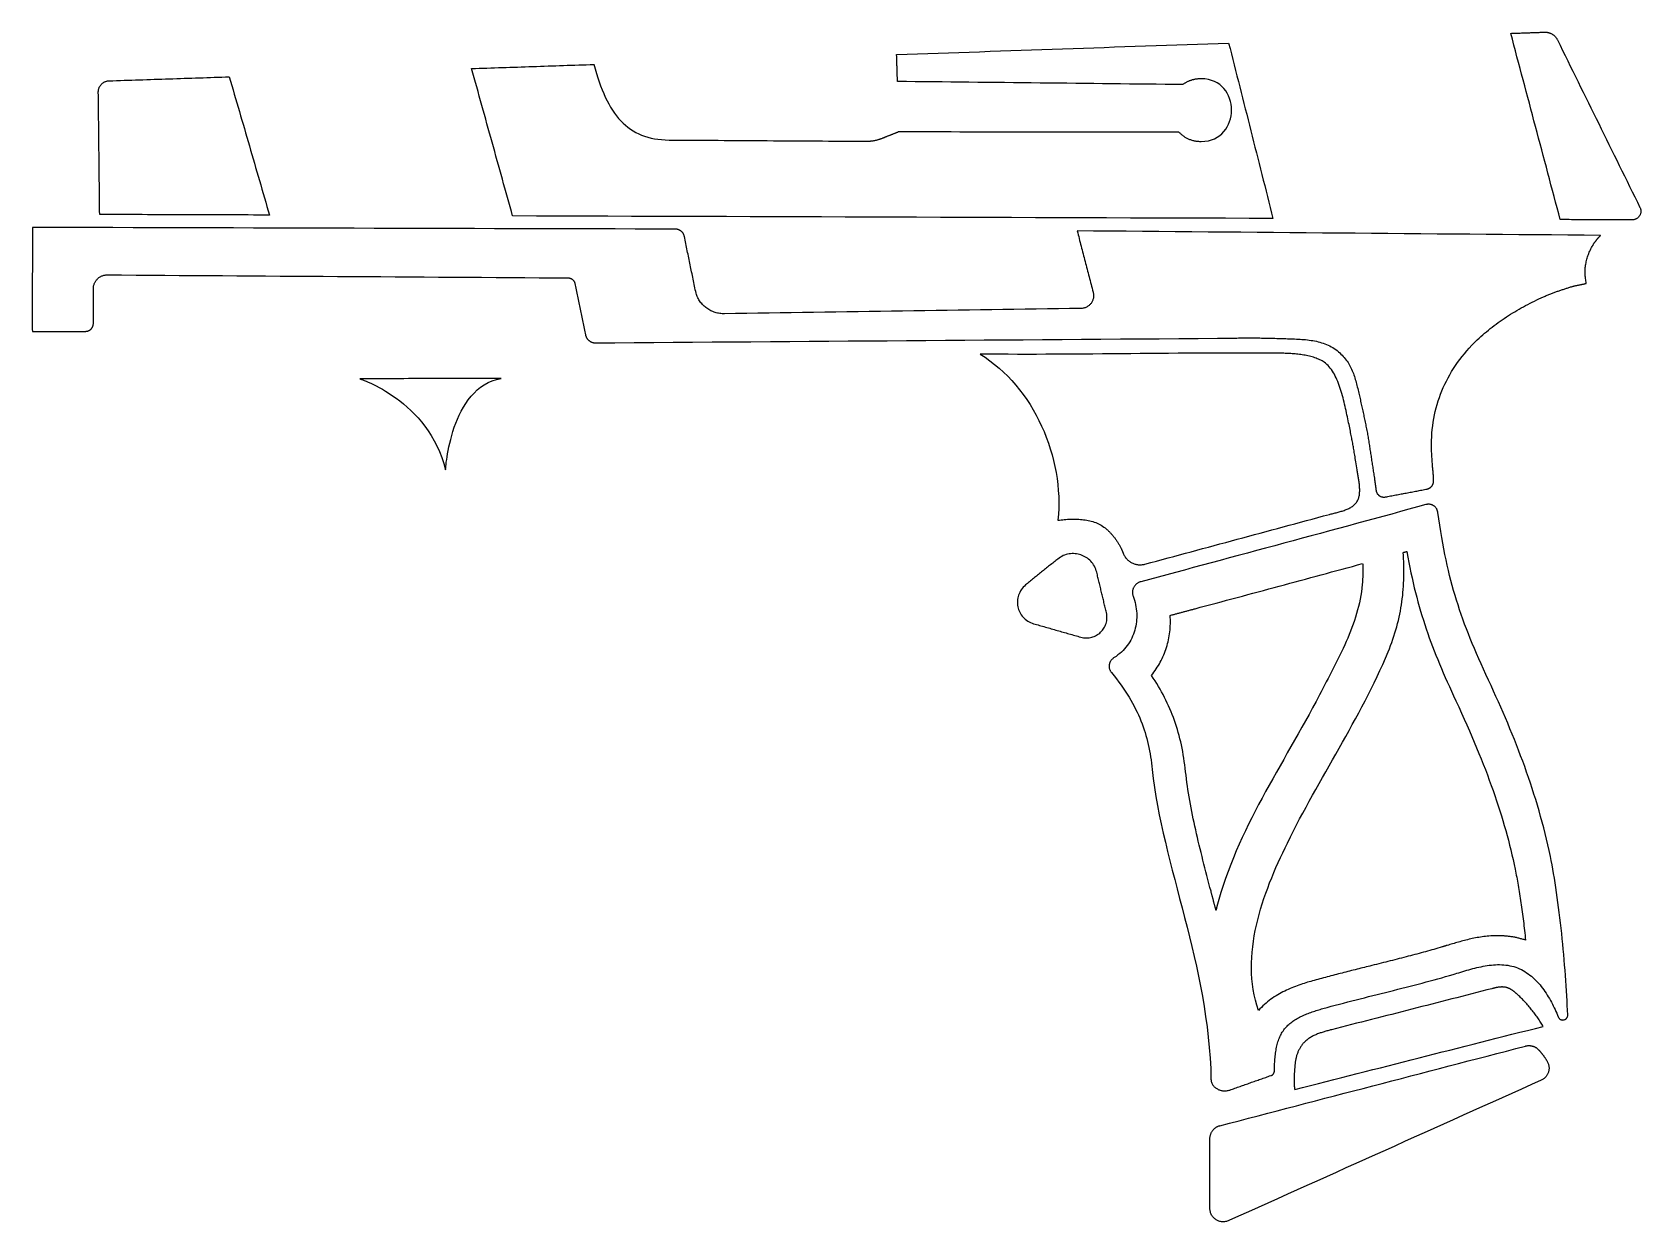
# Model space of a CAD drawing. Header units: metres. Extents: x 18 to 141, y -150 to -58.
import ezdxf

# ---------------------------------------------------------------- set-up
doc = ezdxf.new("R2010")
doc.units = ezdxf.units.M

msp = doc.modelspace()

# ---------------------------------------------------------------- linework, layer by layer
for points in [[(131.02844, -58.501788), (131.108958, -58.498994), (131.189476, -58.4962), (131.269994, -58.493406), (131.350766, -58.490612), (131.431284, -58.487818), (131.511802, -58.485024), (131.59232, -58.48223), (131.673092, -58.479436), (131.75361, -58.476642), (131.834128, -58.473848), (131.914646, -58.471054), (131.995418, -58.46826), (132.075936, -58.465466), (132.156454, -58.462672), (132.236972, -58.459878), (132.317744, -58.457084), (132.398262, -58.45429), (132.47878, -58.451496), (132.559298, -58.448702), (132.64007, -58.445908), (132.720588, -58.443114), (132.801106, -58.44032), (132.881624, -58.437526), (132.962396, -58.434732), (133.042914, -58.431938), (133.123432, -58.429144), (133.20395, -58.42635), (133.284722, -58.423556), (133.36524, -58.420762), (133.445758, -58.417968), (133.526276, -58.415174), (133.607048, -58.41238), (133.646164, -58.411618), (133.685026, -58.41238), (133.723634, -58.414412), (133.761988, -58.417968), (133.800088, -58.422794), (133.83768, -58.42889), (133.875018, -58.43651), (133.912102, -58.4454), (133.948678, -58.45556), (133.984746, -58.46699), (134.020306, -58.47969), (134.055358, -58.49366), (134.089902, -58.5089), (134.123684, -58.525156), (134.156958, -58.542682), (134.18947, -58.561478), (134.221474, -58.58129), (134.252716, -58.602372), (134.283196, -58.62447), (134.312914, -58.647584), (134.34187, -58.671714), (134.36981, -58.697114), (134.396988, -58.72353), (134.423404, -58.750962), (134.448804, -58.779156), (134.473188, -58.808366), (134.496556, -58.838592), (134.518908, -58.869834), (134.540244, -58.901838), (134.560564, -58.934858), (134.579614, -58.96864), (134.597394, -59.003438), (134.795006, -59.404758), (134.992618, -59.806078), (135.19023, -60.207398), (135.387842, -60.608718), (135.585454, -61.010038), (135.783066, -61.411358), (135.980678, -61.812678), (136.17829, -62.213998), (136.375902, -62.615318), (136.573514, -63.016638), (136.771126, -63.417958), (136.968738, -63.819278), (137.16635, -64.220598), (137.363962, -64.621918), (137.561574, -65.023238), (137.759186, -65.424558), (137.956798, -65.825878), (138.15441, -66.227198), (138.352022, -66.628518), (138.549634, -67.029838), (138.747246, -67.431158), (138.944858, -67.832478), (139.14247, -68.233798), (139.340082, -68.635118), (139.537694, -69.036438), (139.735306, -69.437758), (139.932918, -69.839078), (140.13053, -70.240398), (140.328142, -70.641718), (140.525754, -71.043038), (140.723366, -71.444358), (140.920978, -71.845678), (140.939774, -71.887334), (140.955522, -71.929244), (140.968222, -71.971408), (140.977874, -72.013572), (140.984732, -72.055736), (140.988796, -72.0979), (140.990066, -72.13981), (140.988542, -72.181466), (140.984478, -72.222614), (140.977874, -72.263254), (140.96873, -72.303132), (140.9573, -72.342248), (140.94333, -72.380602), (140.927074, -72.41794), (140.908786, -72.454262), (140.888212, -72.489314), (140.865606, -72.523096), (140.840968, -72.555354), (140.814552, -72.586088), (140.786104, -72.615298), (140.755878, -72.64273), (140.723874, -72.668384), (140.690346, -72.692006), (140.65504, -72.713596), (140.61821, -72.733154), (140.579856, -72.750426), (140.540232, -72.765158), (140.499338, -72.77735), (140.457174, -72.787002), (140.41374, -72.79386), (140.36929, -72.797924), (140.323824, -72.799194), (140.151612, -72.798686), (139.9794, -72.798178), (139.807188, -72.79767), (139.634976, -72.797162), (139.462764, -72.796654), (139.290552, -72.796146), (139.11834, -72.795638), (138.946128, -72.79513), (138.773916, -72.794622), (138.601704, -72.794114), (138.429492, -72.793606), (138.25728, -72.793098), (138.085068, -72.79259), (137.912856, -72.792082), (137.740644, -72.791574), (137.568432, -72.791066), (137.39622, -72.790558), (137.224008, -72.79005), (137.051796, -72.789542), (136.879584, -72.789034), (136.707372, -72.788526), (136.53516, -72.788018), (136.362948, -72.78751), (136.190736, -72.787002), (136.018524, -72.786494), (135.846312, -72.785986), (135.6741, -72.785478), (135.501888, -72.78497), (135.329676, -72.784462), (135.157464, -72.783954), (134.985252, -72.783446), (134.81304, -72.782938), (134.694676, -72.336914), (134.576312, -71.89089), (134.457948, -71.444866), (134.339584, -70.998842), (134.22122, -70.552818), (134.102856, -70.106794), (133.984492, -69.66077), (133.866128, -69.214746), (133.747764, -68.768722), (133.6294, -68.322698), (133.511036, -67.876674), (133.392672, -67.43065), (133.274308, -66.984626), (133.155944, -66.538602), (133.03758, -66.092578), (132.919216, -65.646554), (132.800852, -65.20053), (132.682488, -64.754506), (132.564124, -64.308482), (132.44576, -63.862458), (132.327396, -63.416434), (132.209032, -62.97041), (132.090668, -62.524386), (131.972304, -62.078362), (131.85394, -61.632338), (131.735576, -61.186314), (131.617212, -60.74029), (131.498848, -60.294266), (131.380484, -59.848242), (131.26212, -59.402218), (131.143756, -58.956194), (131.025392, -58.51017)], [(60.743084, -60.875164), (60.83935, -61.22924), (60.939172, -61.572394), (61.04255, -61.904372), (61.149738, -62.225174), (61.26099, -62.535054), (61.37656, -62.833758), (61.496448, -63.121286), (61.621162, -63.397638), (61.750702, -63.662814), (61.885068, -63.917068), (62.024768, -64.160146), (62.169802, -64.392048), (62.320424, -64.612774), (62.476888, -64.822324), (62.639448, -65.020698), (62.808104, -65.207896), (62.98311, -65.383918), (63.16472, -65.548764), (63.353188, -65.702434), (63.548514, -65.844928), (63.751206, -65.976246), (63.961264, -66.096388), (64.178688, -66.2051), (64.403986, -66.302636), (64.637158, -66.388996), (64.878458, -66.46418), (65.12814, -66.527934), (65.386458, -66.580512), (65.653412, -66.621914), (65.929256, -66.651886), (66.214244, -66.670682), (66.50863, -66.678302), (66.978784, -66.68135), (67.448938, -66.684398), (67.919092, -66.687446), (68.389246, -66.690494), (68.8594, -66.693542), (69.329554, -66.69659), (69.799708, -66.699638), (70.269862, -66.702686), (70.740016, -66.705734), (71.21017, -66.708782), (71.680324, -66.71183), (72.150478, -66.714878), (72.620632, -66.717926), (73.090786, -66.720974), (73.56094, -66.724022), (74.031094, -66.72707), (74.501248, -66.730118), (74.971402, -66.733166), (75.441556, -66.736214), (75.91171, -66.739262), (76.381864, -66.74231), (76.852018, -66.745358), (77.322172, -66.748406), (77.792326, -66.751454), (78.26248, -66.754502), (78.732634, -66.75755), (79.202788, -66.760598), (79.672942, -66.763646), (80.143096, -66.766694), (80.61325, -66.769742), (81.083404, -66.77279), (81.553558, -66.775838), (81.596738, -66.775838), (81.639664, -66.77533), (81.68259, -66.774314), (81.725516, -66.77279), (81.768442, -66.770758), (81.811368, -66.768218), (81.854294, -66.76517), (81.896966, -66.761614), (81.939638, -66.75755), (81.98231, -66.752978), (82.024982, -66.747898), (82.0674, -66.74231), (82.109818, -66.736214), (82.152236, -66.72961), (82.1944, -66.722498), (82.236564, -66.714878), (82.278728, -66.70675), (82.320638, -66.698114), (82.362548, -66.68897), (82.404204, -66.679318), (82.44586, -66.669158), (82.487262, -66.65849), (82.528664, -66.647314), (82.569812, -66.63563), (82.61096, -66.623438), (82.651854, -66.610738), (82.692748, -66.59753), (82.733388, -66.583814), (82.774028, -66.56959), (82.814414, -66.554858), (82.854546, -66.539618), (82.894678, -66.52387), (82.932524, -66.50863), (82.97037, -66.49339), (83.008216, -66.47815), (83.046062, -66.46291), (83.083908, -66.44767), (83.121754, -66.43243), (83.1596, -66.41719), (83.197446, -66.40195), (83.235292, -66.38671), (83.273138, -66.37147), (83.310984, -66.35623), (83.34883, -66.34099), (83.386676, -66.32575), (83.424522, -66.31051), (83.462368, -66.29527), (83.500214, -66.28003), (83.53806, -66.26479), (83.575906, -66.24955), (83.613752, -66.23431), (83.651598, -66.21907), (83.689444, -66.20383), (83.72729, -66.18859), (83.765136, -66.17335), (83.802982, -66.15811), (83.840828, -66.14287), (83.878674, -66.12763), (83.91652, -66.11239), (83.954366, -66.09715), (83.992212, -66.08191), (84.030058, -66.06667), (84.067904, -66.05143), (84.10575, -66.03619), (84.776818, -66.036698), (85.447886, -66.037206), (86.118954, -66.037714), (86.790022, -66.038222), (87.46109, -66.03873), (88.132158, -66.039238), (88.803226, -66.039746), (89.474294, -66.040254), (90.145362, -66.040762), (90.81643, -66.04127), (91.487498, -66.041778), (92.158566, -66.042286), (92.829634, -66.042794), (93.500702, -66.043302), (94.17177, -66.04381), (94.842838, -66.044318), (95.513906, -66.044826), (96.184974, -66.045334), (96.856042, -66.045842), (97.52711, -66.04635), (98.198178, -66.046858), (98.869246, -66.047366), (99.540314, -66.047874), (100.211382, -66.048382), (100.88245, -66.04889), (101.553518, -66.049398), (102.224586, -66.049906), (102.895654, -66.050414), (103.566722, -66.050922), (104.23779, -66.05143), (104.908858, -66.051938), (105.579926, -66.052446), (105.616756, -66.09334), (105.654602, -66.133218), (105.693464, -66.172334), (105.733596, -66.210434), (105.774744, -66.247518), (105.816908, -66.283586), (105.860342, -66.318638), (105.904792, -66.352674), (105.950258, -66.385694), (105.996994, -66.417444), (106.044746, -66.448178), (106.093514, -66.477642), (106.143552, -66.50609), (106.194606, -66.533268), (106.246676, -66.559176), (106.300016, -66.583814), (106.354372, -66.607182), (106.409744, -66.62928), (106.466386, -66.650108), (106.524044, -66.669412), (106.582718, -66.687446), (106.642662, -66.703956), (106.703622, -66.718942), (106.765598, -66.732658), (106.828844, -66.74485), (106.893106, -66.755518), (106.958384, -66.764662), (107.024932, -66.772028), (107.092496, -66.77787), (107.161076, -66.782188), (107.230926, -66.784728), (107.301792, -66.78549), (107.582716, -66.771774), (107.845352, -66.731642), (108.089954, -66.666872), (108.316522, -66.579242), (108.524802, -66.47053), (108.715048, -66.342514), (108.887006, -66.196972), (109.04093, -66.035682), (109.17682, -65.860168), (109.294422, -65.672462), (109.39399, -65.474088), (109.47527, -65.267078), (109.538516, -65.052956), (109.583728, -64.8335), (109.610652, -64.610488), (109.619542, -64.385952), (109.610398, -64.161416), (109.58322, -63.938404), (109.537754, -63.718948), (109.474254, -63.504826), (109.39272, -63.297816), (109.293152, -63.099442), (109.175296, -62.911736), (109.039406, -62.736222), (108.885482, -62.574932), (108.713524, -62.42939), (108.523532, -62.301374), (108.315252, -62.192662), (108.088938, -62.105032), (107.84459, -62.040262), (107.582208, -62.00013), (107.301792, -61.986414), (107.24769, -61.986922), (107.19435, -61.988446), (107.141518, -61.990986), (107.089448, -61.994288), (107.037886, -61.998606), (106.987086, -62.00394), (106.936794, -62.010036), (106.887264, -62.017148), (106.838242, -62.025022), (106.789982, -62.033912), (106.74223, -62.043564), (106.69524, -62.054232), (106.648758, -62.065662), (106.603038, -62.077854), (106.557826, -62.091062), (106.513376, -62.105032), (106.469434, -62.119764), (106.426254, -62.135258), (106.383582, -62.151514), (106.341672, -62.168532), (106.30027, -62.186312), (106.25963, -62.204854), (106.219498, -62.224158), (106.180128, -62.244224), (106.141266, -62.265052), (106.103166, -62.286642), (106.065574, -62.30874), (106.028744, -62.3316), (105.992422, -62.355222), (105.956862, -62.379352), (105.92181, -62.404244), (105.88752, -62.429644), (105.204006, -62.422278), (104.520492, -62.414912), (103.836978, -62.407546), (103.153464, -62.40018), (102.46995, -62.392814), (101.786436, -62.385448), (101.102922, -62.378082), (100.419408, -62.370716), (99.735894, -62.36335), (99.05238, -62.355984), (98.368866, -62.348618), (97.685352, -62.341252), (97.001838, -62.333886), (96.318324, -62.32652), (95.63481, -62.319154), (94.951296, -62.311788), (94.267782, -62.304422), (93.584268, -62.297056), (92.900754, -62.28969), (92.21724, -62.282324), (91.533726, -62.274958), (90.850212, -62.267592), (90.166698, -62.260226), (89.483184, -62.25286), (88.79967, -62.245494), (88.116156, -62.238128), (87.432642, -62.230762), (86.749128, -62.223396), (86.065614, -62.21603), (85.3821, -62.208664), (84.698586, -62.201298), (84.015072, -62.193932), (84.01304, -62.129416), (84.011008, -62.0649), (84.008976, -62.000384), (84.006944, -61.935868), (84.004912, -61.871352), (84.00288, -61.806836), (84.000848, -61.74232), (83.998816, -61.677804), (83.996784, -61.613288), (83.994752, -61.548772), (83.99272, -61.484256), (83.990688, -61.41974), (83.988656, -61.355224), (83.986624, -61.290708), (83.984592, -61.226192), (83.98256, -61.161676), (83.980528, -61.09716), (83.978496, -61.032644), (83.976464, -60.968128), (83.974432, -60.903612), (83.9724, -60.839096), (83.970368, -60.77458), (83.968336, -60.710064), (83.966304, -60.645548), (83.964272, -60.581032), (83.96224, -60.516516), (83.960208, -60.452), (83.958176, -60.387484), (83.956144, -60.322968), (83.954112, -60.258452), (83.95208, -60.193936), (83.950048, -60.12942), (84.745322, -60.101734), (85.540596, -60.074048), (86.33587, -60.046362), (87.131144, -60.018676), (87.926418, -59.99099), (88.721692, -59.963304), (89.516966, -59.935618), (90.31224, -59.907932), (91.107514, -59.880246), (91.902788, -59.85256), (92.698062, -59.824874), (93.493336, -59.797188), (94.28861, -59.769502), (95.083884, -59.741816), (95.879158, -59.71413), (96.674432, -59.686444), (97.469706, -59.658758), (98.26498, -59.631072), (99.060254, -59.603386), (99.855528, -59.5757), (100.650802, -59.548014), (101.446076, -59.520328), (102.24135, -59.492642), (103.036624, -59.464956), (103.831898, -59.43727), (104.627172, -59.409584), (105.422446, -59.381898), (106.21772, -59.354212), (107.012994, -59.326526), (107.808268, -59.29884), (108.603542, -59.271154), (109.398816, -59.243468), (109.504988, -59.663838), (109.61116, -60.084208), (109.717332, -60.504578), (109.823504, -60.924948), (109.929676, -61.345318), (110.035848, -61.765688), (110.14202, -62.186058), (110.248192, -62.606428), (110.354364, -63.026798), (110.460536, -63.447168), (110.566708, -63.867538), (110.67288, -64.287908), (110.779052, -64.708278), (110.885224, -65.128648), (110.991396, -65.549018), (111.097568, -65.969388), (111.20374, -66.389758), (111.309912, -66.810128), (111.416084, -67.230498), (111.522256, -67.650868), (111.628428, -68.071238), (111.7346, -68.491608), (111.840772, -68.911978), (111.946944, -69.332348), (112.053116, -69.752718), (112.159288, -70.173088), (112.26546, -70.593458), (112.371632, -71.013828), (112.477804, -71.434198), (112.583976, -71.854568), (112.690148, -72.274938), (112.79632, -72.695308), (110.97514, -72.689212), (109.15396, -72.683116), (107.33278, -72.67702), (105.5116, -72.670924), (103.69042, -72.664828), (101.86924, -72.658732), (100.04806, -72.652636), (98.22688, -72.64654), (96.4057, -72.640444), (94.58452, -72.634348), (92.76334, -72.628252), (90.94216, -72.622156), (89.12098, -72.61606), (87.2998, -72.609964), (85.47862, -72.603868), (83.65744, -72.597772), (81.83626, -72.591676), (80.01508, -72.58558), (78.1939, -72.579484), (76.37272, -72.573388), (74.55154, -72.567292), (72.73036, -72.561196), (70.90918, -72.5551), (69.088, -72.549004), (67.26682, -72.542908), (65.44564, -72.536812), (63.62446, -72.530716), (61.80328, -72.52462), (59.9821, -72.518524), (58.16092, -72.512428), (56.33974, -72.506332), (54.51856, -72.500236), (54.420262, -72.147176), (54.321964, -71.794116), (54.223666, -71.441056), (54.125368, -71.087742), (54.02707, -70.734682), (53.928772, -70.381622), (53.830474, -70.028562), (53.732176, -69.675248), (53.633878, -69.322188), (53.53558, -68.969128), (53.437282, -68.616068), (53.338984, -68.262754), (53.240686, -67.909694), (53.142388, -67.556634), (53.04409, -67.203574), (52.945792, -66.85026), (52.847494, -66.4972), (52.749196, -66.14414), (52.650898, -65.79108), (52.5526, -65.437766), (52.454302, -65.084706), (52.356004, -64.731646), (52.257706, -64.378586), (52.159408, -64.025526), (52.06111, -63.672466), (51.962812, -63.319406), (51.864514, -62.966346), (51.766216, -62.613286), (51.667918, -62.260226), (51.56962, -61.907166), (51.471322, -61.554106), (51.373024, -61.201046), (51.66614, -61.19114), (51.959256, -61.181234), (52.252372, -61.171328), (52.545488, -61.161422), (52.838604, -61.151516), (53.13172, -61.14161), (53.424836, -61.131704), (53.717952, -61.121798), (54.011068, -61.111892), (54.304184, -61.101986), (54.5973, -61.09208), (54.890416, -61.082174), (55.183532, -61.072268), (55.476648, -61.062362), (55.769764, -61.052456), (56.06288, -61.04255), (56.355996, -61.032644), (56.649112, -61.022738), (56.942228, -61.012832), (57.235344, -61.002926), (57.52846, -60.99302), (57.821576, -60.983114), (58.114692, -60.973208), (58.407808, -60.963302), (58.700924, -60.953396), (58.99404, -60.94349), (59.287156, -60.933584), (59.580272, -60.923678), (59.873388, -60.913772), (60.166504, -60.903866), (60.45962, -60.89396), (60.752736, -60.884054)], [(23.59152, -62.141862), (23.879302, -62.13221), (24.167084, -62.122558), (24.454866, -62.112906), (24.742648, -62.103254), (25.03043, -62.093602), (25.318212, -62.08395), (25.605994, -62.074298), (25.893776, -62.064646), (26.181558, -62.054994), (26.46934, -62.045342), (26.757122, -62.03569), (27.044904, -62.026038), (27.332686, -62.016386), (27.620468, -62.006734), (27.90825, -61.997082), (28.196032, -61.98743), (28.483814, -61.977778), (28.771596, -61.968126), (29.059378, -61.958474), (29.34716, -61.948822), (29.634942, -61.93917), (29.922724, -61.929518), (30.210506, -61.919866), (30.498288, -61.910214), (30.78607, -61.900562), (31.073852, -61.89091), (31.361634, -61.881258), (31.649416, -61.871606), (31.937198, -61.861954), (32.22498, -61.852302), (32.512762, -61.84265), (32.800544, -61.832998), (32.89681, -62.164214), (32.993076, -62.49543), (33.089342, -62.826646), (33.185608, -63.157862), (33.281874, -63.489078), (33.37814, -63.820294), (33.474406, -64.15151), (33.570672, -64.482726), (33.666938, -64.813942), (33.763204, -65.145158), (33.85947, -65.476374), (33.955736, -65.80759), (34.052002, -66.138806), (34.148268, -66.470022), (34.244534, -66.801238), (34.3408, -67.132454), (34.437066, -67.46367), (34.533332, -67.794886), (34.629598, -68.126102), (34.725864, -68.457318), (34.82213, -68.788534), (34.918396, -69.11975), (35.014662, -69.450966), (35.110928, -69.782182), (35.207194, -70.113398), (35.30346, -70.444614), (35.399726, -70.77583), (35.495992, -71.107046), (35.592258, -71.438262), (35.688524, -71.769478), (35.78479, -72.100694), (35.881056, -72.43191), (35.474402, -72.43064), (35.067748, -72.42937), (34.661094, -72.4281), (34.25444, -72.42683), (33.847786, -72.42556), (33.441132, -72.42429), (33.034478, -72.42302), (32.627824, -72.42175), (32.22117, -72.42048), (31.814516, -72.41921), (31.407862, -72.41794), (31.001208, -72.41667), (30.594554, -72.4154), (30.1879, -72.41413), (29.781246, -72.41286), (29.374592, -72.41159), (28.967938, -72.41032), (28.561284, -72.40905), (28.15463, -72.40778), (27.747976, -72.40651), (27.341322, -72.40524), (26.934668, -72.40397), (26.528014, -72.4027), (26.12136, -72.40143), (25.714706, -72.40016), (25.308052, -72.39889), (24.901398, -72.39762), (24.494744, -72.39635), (24.08809, -72.39508), (23.681436, -72.39381), (23.274782, -72.39254), (22.868128, -72.39127), (22.864826, -72.098154), (22.861524, -71.805038), (22.858222, -71.511922), (22.85492, -71.218806), (22.851618, -70.92569), (22.848316, -70.632574), (22.845014, -70.339458), (22.841712, -70.046342), (22.83841, -69.753226), (22.835108, -69.46011), (22.831806, -69.166994), (22.828504, -68.873878), (22.825202, -68.580762), (22.8219, -68.287646), (22.818598, -67.99453), (22.815296, -67.701414), (22.811994, -67.408298), (22.808692, -67.115182), (22.80539, -66.822066), (22.802088, -66.52895), (22.798786, -66.235834), (22.795484, -65.942718), (22.792182, -65.649602), (22.78888, -65.356486), (22.785578, -65.06337), (22.782276, -64.770254), (22.778974, -64.477138), (22.775672, -64.184022), (22.77237, -63.890906), (22.769068, -63.59779), (22.765766, -63.304674), (22.762464, -63.011558), (22.762718, -62.967616), (22.765258, -62.924436), (22.76983, -62.881764), (22.776434, -62.8396), (22.78507, -62.798198), (22.795738, -62.757558), (22.808438, -62.71768), (22.822916, -62.678564), (22.839172, -62.640464), (22.857206, -62.60338), (22.877018, -62.567312), (22.898354, -62.53226), (22.921214, -62.498224), (22.945852, -62.465458), (22.97176, -62.433962), (22.999192, -62.403736), (23.028148, -62.37478), (23.058374, -62.347094), (23.08987, -62.320932), (23.122636, -62.296294), (23.156672, -62.27318), (23.191724, -62.25159), (23.228046, -62.231778), (23.265384, -62.21349), (23.303484, -62.19698), (23.3426, -62.182502), (23.382732, -62.169802), (23.423626, -62.15888), (23.465282, -62.14999), (23.5077, -62.143132), (23.55088, -62.138306), (23.594568, -62.135766)], [(137.310114, -74.755502), (137.325862, -74.728832), (137.34161, -74.702416), (137.357612, -74.676254), (137.373868, -74.650092), (137.390378, -74.624184), (137.407142, -74.59853), (137.423906, -74.572876), (137.440924, -74.547476), (137.458196, -74.52233), (137.475722, -74.497184), (137.493502, -74.472292), (137.511282, -74.447654), (137.529316, -74.42327), (137.547604, -74.398886), (137.566146, -74.374756), (137.584688, -74.35088), (137.603484, -74.327004), (137.622534, -74.303382), (137.641838, -74.280014), (137.661142, -74.2569), (137.6807, -74.233786), (137.700512, -74.210926), (137.720578, -74.18832), (137.740644, -74.165968), (137.760964, -74.143616), (137.781538, -74.121518), (137.802112, -74.099674), (137.82294, -74.078084), (137.844022, -74.056748), (137.865358, -74.035412), (137.886694, -74.01433), (137.908284, -73.993502), (136.65454, -73.98258), (135.400796, -73.971658), (134.147052, -73.960736), (132.893308, -73.949814), (131.639564, -73.938892), (130.38582, -73.92797), (129.132076, -73.917048), (127.878332, -73.906126), (126.624588, -73.895204), (125.370844, -73.884282), (124.1171, -73.87336), (122.863356, -73.862438), (121.609612, -73.851516), (120.355868, -73.840594), (119.102124, -73.829672), (117.84838, -73.81875), (116.594636, -73.807828), (115.340892, -73.796906), (114.087148, -73.785984), (112.833404, -73.775062), (111.57966, -73.76414), (110.325916, -73.753218), (109.072172, -73.742296), (107.818428, -73.731374), (106.564684, -73.720452), (105.31094, -73.70953), (104.057196, -73.698608), (102.803452, -73.687686), (101.549708, -73.676764), (100.295964, -73.665842), (99.04222, -73.65492), (97.788476, -73.643998), (97.826576, -73.790556), (97.864676, -73.937114), (97.902776, -74.083672), (97.940876, -74.23023), (97.978976, -74.376788), (98.017076, -74.523346), (98.055176, -74.669904), (98.093276, -74.816462), (98.131376, -74.96302), (98.169476, -75.109578), (98.207576, -75.256136), (98.245676, -75.402694), (98.283776, -75.549252), (98.321876, -75.69581), (98.359976, -75.842368), (98.398076, -75.988926), (98.436176, -76.135484), (98.474276, -76.282042), (98.512376, -76.4286), (98.550476, -76.575158), (98.588576, -76.721716), (98.626676, -76.868274), (98.664776, -77.014832), (98.702876, -77.16139), (98.740976, -77.307948), (98.779076, -77.454506), (98.817176, -77.601064), (98.855276, -77.747622), (98.893376, -77.89418), (98.931476, -78.040738), (98.969576, -78.187296), (99.007676, -78.333854), (99.022916, -78.393036), (99.034346, -78.451964), (99.041966, -78.510638), (99.04603, -78.569058), (99.046792, -78.62697), (99.043998, -78.684374), (99.037902, -78.741016), (99.028504, -78.796896), (99.016058, -78.85176), (99.000564, -78.905608), (98.982022, -78.958186), (98.960686, -79.009748), (98.936556, -79.059786), (98.909632, -79.1083), (98.880168, -79.15529), (98.848164, -79.200502), (98.81362, -79.243936), (98.77679, -79.285338), (98.737674, -79.324708), (98.696272, -79.361792), (98.652838, -79.39659), (98.607372, -79.429102), (98.559874, -79.459074), (98.510598, -79.486252), (98.459544, -79.510636), (98.406966, -79.532226), (98.35261, -79.550768), (98.29673, -79.566262), (98.23958, -79.578708), (98.18116, -79.587598), (98.12147, -79.593186), (98.06051, -79.595218), (97.207324, -79.607918), (96.354138, -79.620618), (95.500952, -79.633318), (94.647766, -79.646018), (93.79458, -79.658718), (92.941394, -79.671418), (92.088208, -79.684118), (91.235022, -79.696818), (90.381836, -79.709518), (89.52865, -79.722218), (88.675464, -79.734918), (87.822278, -79.747618), (86.969092, -79.760318), (86.115906, -79.773018), (85.26272, -79.785718), (84.409534, -79.798418), (83.556348, -79.811118), (82.703162, -79.823818), (81.849976, -79.836518), (80.99679, -79.849218), (80.143604, -79.861918), (79.290418, -79.874618), (78.437232, -79.887318), (77.584046, -79.900018), (76.73086, -79.912718), (75.877674, -79.925418), (75.024488, -79.938118), (74.171302, -79.950818), (73.318116, -79.963518), (72.46493, -79.976218), (71.611744, -79.988918), (70.758558, -80.001618), (70.66534, -80.001618), (70.572884, -79.997808), (70.48119, -79.990188), (70.390512, -79.979012), (70.30085, -79.964026), (70.212204, -79.945484), (70.124574, -79.92364), (70.038214, -79.89824), (69.953378, -79.869538), (69.869812, -79.837534), (69.78777, -79.802228), (69.707506, -79.763874), (69.628766, -79.722218), (69.551804, -79.677514), (69.476874, -79.630016), (69.403722, -79.57947), (69.332602, -79.52613), (69.263768, -79.469996), (69.19722, -79.411068), (69.132958, -79.3496), (69.070982, -79.285592), (69.011546, -79.219044), (68.95465, -79.149956), (68.900548, -79.078582), (68.84924, -79.004668), (68.800726, -78.928468), (68.75526, -78.850236), (68.712842, -78.769718), (68.673472, -78.687168), (68.637404, -78.602586), (68.604638, -78.515972), (68.575174, -78.42758), (68.547234, -78.29169), (68.519294, -78.1558), (68.491354, -78.01991), (68.463414, -77.88402), (68.435474, -77.74813), (68.407534, -77.61224), (68.379594, -77.47635), (68.351654, -77.34046), (68.323714, -77.20457), (68.295774, -77.06868), (68.267834, -76.93279), (68.239894, -76.7969), (68.211954, -76.66101), (68.184014, -76.52512), (68.156074, -76.38923), (68.128134, -76.25334), (68.100194, -76.11745), (68.072254, -75.98156), (68.044314, -75.84567), (68.016374, -75.70978), (67.988434, -75.57389), (67.960494, -75.438), (67.932554, -75.30211), (67.904614, -75.16622), (67.876674, -75.03033), (67.848734, -74.89444), (67.820794, -74.75855), (67.792854, -74.62266), (67.764914, -74.48677), (67.736974, -74.35088), (67.709034, -74.21499), (67.681094, -74.0791), (67.674744, -74.04862), (67.66687, -74.018648), (67.65798, -73.989184), (67.64782, -73.960482), (67.63639, -73.932288), (67.62369, -73.904856), (67.609974, -73.877932), (67.595242, -73.85177), (67.579494, -73.82637), (67.56273, -73.801732), (67.54495, -73.777856), (67.526154, -73.754996), (67.506342, -73.732898), (67.485768, -73.711816), (67.464178, -73.691496), (67.441826, -73.672192), (67.418712, -73.653904), (67.394836, -73.636378), (67.370198, -73.619868), (67.344798, -73.604628), (67.318636, -73.590404), (67.291966, -73.577196), (67.264788, -73.565258), (67.236848, -73.554336), (67.2084, -73.544684), (67.179444, -73.536302), (67.14998, -73.528936), (67.120262, -73.52284), (67.090036, -73.518014), (67.059556, -73.514712), (67.028568, -73.51268), (66.997326, -73.511918), (65.457578, -73.507854), (63.91783, -73.50379), (62.378082, -73.499726), (60.838334, -73.495662), (59.298586, -73.491598), (57.758838, -73.487534), (56.21909, -73.48347), (54.679342, -73.479406), (53.139594, -73.475342), (51.599846, -73.471278), (50.060098, -73.467214), (48.52035, -73.46315), (46.980602, -73.459086), (45.440854, -73.455022), (43.901106, -73.450958), (42.361358, -73.446894), (40.82161, -73.44283), (39.281862, -73.438766), (37.742114, -73.434702), (36.202366, -73.430638), (34.662618, -73.426574), (33.12287, -73.42251), (31.583122, -73.418446), (30.043374, -73.414382), (28.503626, -73.410318), (26.963878, -73.406254), (25.42413, -73.40219), (23.884382, -73.398126), (22.344634, -73.394062), (20.804886, -73.389998), (19.265138, -73.385934), (17.72539, -73.38187), (17.725136, -73.600056), (17.724628, -73.827132), (17.723866, -74.062336), (17.72285, -74.30516), (17.72158, -74.554842), (17.720056, -74.81062), (17.718278, -75.071986), (17.7165, -75.338178), (17.714468, -75.608434), (17.712436, -75.881992), (17.710404, -76.15809), (17.708372, -76.43622), (17.70634, -76.715874), (17.704308, -76.996036), (17.702276, -77.276198), (17.700498, -77.555598), (17.69872, -77.833474), (17.697196, -78.109064), (17.695672, -78.38186), (17.694402, -78.6511), (17.693386, -78.916276), (17.692624, -79.176372), (17.692116, -79.43088), (17.692116, -79.679038), (17.69237, -79.920338), (17.693132, -80.154018), (17.694148, -80.379316), (17.695672, -80.59547), (17.697704, -80.801718), (17.700244, -80.997552), (17.703292, -81.18221), (17.706848, -81.355184), (17.834102, -81.35493), (17.961356, -81.354676), (18.08861, -81.354422), (18.215864, -81.354168), (18.343118, -81.353914), (18.470372, -81.35366), (18.597626, -81.353406), (18.72488, -81.353152), (18.852134, -81.352898), (18.979388, -81.352644), (19.106642, -81.35239), (19.233896, -81.352136), (19.36115, -81.351882), (19.488404, -81.351628), (19.615658, -81.351374), (19.742912, -81.35112), (19.870166, -81.350866), (19.99742, -81.350612), (20.124674, -81.350358), (20.251928, -81.350104), (20.379182, -81.34985), (20.506436, -81.349596), (20.63369, -81.349342), (20.760944, -81.349088), (20.888198, -81.348834), (21.015452, -81.34858), (21.142706, -81.348326), (21.26996, -81.348072), (21.397214, -81.347818), (21.524468, -81.347564), (21.651722, -81.34731), (21.778976, -81.347056), (21.80971, -81.346294), (21.84019, -81.344008), (21.870162, -81.340452), (21.899626, -81.335372), (21.928582, -81.328768), (21.95703, -81.320894), (21.98497, -81.31175), (22.012148, -81.301082), (22.038818, -81.289144), (22.064726, -81.27619), (22.089872, -81.261966), (22.114256, -81.246472), (22.137878, -81.229962), (22.160484, -81.212436), (22.182328, -81.19364), (22.203156, -81.174082), (22.223222, -81.153508), (22.242272, -81.131918), (22.260306, -81.109312), (22.27707, -81.085944), (22.292818, -81.061814), (22.307296, -81.036922), (22.320758, -81.011268), (22.33295, -80.984852), (22.343872, -80.957674), (22.353524, -80.929988), (22.361906, -80.90154), (22.368764, -80.872584), (22.374352, -80.84312), (22.378416, -80.813148), (22.380956, -80.782668), (22.381972, -80.751934), (22.381972, -80.668114), (22.381972, -80.584294), (22.381972, -80.500474), (22.381972, -80.416654), (22.381972, -80.332834), (22.381972, -80.249014), (22.381972, -80.165194), (22.381972, -80.081374), (22.381972, -79.997554), (22.381972, -79.913734), (22.381972, -79.829914), (22.381972, -79.746094), (22.381972, -79.662274), (22.381972, -79.578454), (22.381972, -79.494634), (22.381972, -79.410814), (22.381972, -79.326994), (22.381972, -79.243174), (22.381972, -79.159354), (22.381972, -79.075534), (22.381972, -78.991714), (22.381972, -78.907894), (22.381972, -78.824074), (22.381972, -78.740254), (22.381972, -78.656434), (22.381972, -78.572614), (22.381972, -78.488794), (22.381972, -78.404974), (22.381972, -78.321154), (22.381972, -78.237334), (22.381972, -78.153514), (22.381972, -78.069694), (22.38375, -78.015338), (22.388068, -77.96149), (22.39518, -77.908658), (22.404832, -77.856588), (22.417024, -77.805534), (22.431502, -77.755496), (22.44852, -77.706474), (22.467824, -77.658468), (22.489414, -77.611732), (22.513036, -77.566266), (22.538944, -77.52207), (22.566884, -77.479398), (22.596602, -77.43825), (22.628352, -77.398626), (22.66188, -77.360526), (22.697186, -77.32395), (22.73427, -77.289152), (22.772878, -77.256132), (22.81301, -77.225144), (22.854666, -77.195934), (22.897846, -77.168756), (22.942296, -77.14361), (22.988016, -77.120496), (23.035006, -77.099668), (23.083266, -77.081126), (23.132542, -77.06487), (23.182834, -77.0509), (23.234142, -77.03947), (23.286212, -77.03058), (23.339298, -77.02423), (23.393146, -77.020674), (23.447502, -77.019658), (24.551132, -77.02677), (25.654762, -77.033882), (26.758392, -77.040994), (27.862022, -77.048106), (28.965652, -77.055218), (30.069282, -77.06233), (31.172912, -77.069442), (32.276542, -77.076554), (33.380172, -77.083666), (34.483802, -77.090778), (35.587432, -77.09789), (36.691062, -77.105002), (37.794692, -77.112114), (38.898322, -77.119226), (40.001952, -77.126338), (41.105582, -77.13345), (42.209212, -77.140562), (43.312842, -77.147674), (44.416472, -77.154786), (45.520102, -77.161898), (46.623732, -77.16901), (47.727362, -77.176122), (48.830992, -77.183234), (49.934622, -77.190346), (51.038252, -77.197458), (52.141882, -77.20457), (53.245512, -77.211682), (54.349142, -77.218794), (55.452772, -77.225906), (56.556402, -77.233018), (57.660032, -77.24013), (58.763662, -77.247242), (58.787284, -77.24775), (58.810652, -77.249274), (58.833766, -77.251814), (58.856626, -77.25537), (58.878978, -77.259942), (58.901076, -77.265276), (58.92292, -77.271626), (58.944256, -77.278992), (58.965338, -77.28712), (58.985912, -77.29601), (59.005978, -77.305916), (59.02579, -77.316584), (59.045094, -77.328014), (59.06389, -77.340206), (59.081924, -77.35316), (59.09945, -77.366876), (59.116468, -77.381354), (59.132978, -77.396594), (59.148726, -77.412342), (59.163712, -77.428852), (59.17819, -77.44587), (59.191906, -77.46365), (59.20486, -77.481938), (59.217052, -77.500988), (59.228482, -77.520546), (59.23915, -77.540612), (59.249056, -77.561186), (59.257946, -77.582268), (59.266074, -77.603858), (59.273186, -77.625956), (59.279536, -77.648562), (59.28487, -77.671422), (59.310524, -77.794866), (59.336178, -77.91831), (59.361832, -78.041754), (59.387486, -78.165198), (59.41314, -78.288642), (59.438794, -78.412086), (59.464448, -78.53553), (59.490102, -78.658974), (59.515756, -78.782418), (59.54141, -78.905862), (59.567064, -79.029306), (59.592718, -79.15275), (59.618372, -79.276194), (59.644026, -79.399638), (59.66968, -79.523082), (59.695334, -79.646526), (59.720988, -79.76997), (59.746642, -79.893414), (59.772296, -80.016858), (59.79795, -80.140302), (59.823604, -80.263746), (59.849258, -80.38719), (59.874912, -80.510634), (59.900566, -80.634078), (59.92622, -80.757522), (59.951874, -80.880966), (59.977528, -81.00441), (60.003182, -81.127854), (60.028836, -81.251298), (60.05449, -81.374742), (60.080144, -81.498186), (60.105798, -81.62163), (60.113418, -81.65465), (60.122562, -81.687162), (60.132976, -81.718912), (60.14466, -81.7499), (60.157614, -81.78038), (60.171838, -81.810098), (60.187332, -81.839054), (60.203842, -81.866994), (60.221622, -81.894172), (60.240418, -81.920588), (60.26023, -81.945988), (60.281058, -81.970626), (60.302902, -81.994248), (60.325762, -82.016854), (60.349384, -82.038444), (60.374022, -82.059018), (60.399422, -82.078576), (60.425584, -82.097118), (60.452508, -82.114644), (60.480194, -82.1309), (60.508642, -82.14614), (60.537852, -82.16011), (60.56757, -82.17281), (60.59805, -82.18424), (60.629038, -82.1944), (60.660534, -82.20329), (60.692538, -82.21091), (60.72505, -82.21726), (60.757816, -82.222086), (60.79109, -82.225388), (60.824618, -82.22742), (60.8584, -82.227928), (62.348872, -82.217006), (63.839344, -82.206084), (65.329816, -82.195162), (66.820288, -82.18424), (68.31076, -82.173318), (69.801232, -82.162396), (71.291704, -82.151474), (72.782176, -82.140552), (74.272648, -82.12963), (75.76312, -82.118708), (77.253592, -82.107786), (78.744064, -82.096864), (80.234536, -82.085942), (81.725008, -82.07502), (83.21548, -82.064098), (84.705952, -82.053176), (86.196424, -82.042254), (87.686896, -82.031332), (89.177368, -82.02041), (90.66784, -82.009488), (92.158312, -81.998566), (93.648784, -81.987644), (95.139256, -81.976722), (96.629728, -81.9658), (98.1202, -81.954878), (99.610672, -81.943956), (101.101144, -81.933034), (102.591616, -81.922112), (104.082088, -81.91119), (105.57256, -81.900268), (107.063032, -81.889346), (108.553504, -81.878424), (108.699808, -81.875884), (108.846112, -81.873344), (108.992416, -81.871058), (109.13872, -81.868772), (109.285024, -81.866486), (109.431582, -81.864454), (109.57814, -81.862422), (109.724698, -81.860644), (109.871256, -81.858866), (110.017814, -81.857342), (110.164372, -81.856072), (110.31093, -81.854802), (110.457488, -81.853786), (110.604046, -81.853024), (110.750604, -81.852516), (110.897162, -81.852262), (111.04372, -81.852262), (111.190278, -81.852516), (111.336836, -81.853024), (111.483394, -81.853786), (111.629952, -81.854802), (111.77651, -81.856326), (111.923068, -81.858104), (112.069626, -81.860136), (112.21593, -81.862676), (112.362234, -81.86547), (112.508538, -81.868772), (112.654842, -81.872328), (112.801146, -81.876392), (112.94745, -81.880964), (113.093754, -81.88579), (113.240058, -81.891124), (113.369852, -81.895696), (113.50117, -81.89976), (113.634266, -81.903316), (113.768632, -81.906872), (113.904522, -81.910428), (114.041428, -81.913984), (114.17935, -81.918048), (114.318034, -81.92262), (114.45748, -81.9277), (114.597434, -81.933796), (114.737642, -81.940908), (114.878104, -81.94929), (115.018566, -81.959196), (115.158774, -81.970626), (115.298728, -81.983834), (115.438428, -81.999074), (115.577366, -82.0166), (115.715542, -82.036412), (115.852956, -82.058764), (115.989354, -82.08391), (116.124482, -82.11185), (116.25834, -82.142838), (116.390674, -82.177128), (116.52123, -82.214974), (116.650008, -82.256376), (116.776754, -82.301588), (116.901214, -82.350864), (117.023388, -82.404204), (117.143276, -82.462116), (117.26037, -82.524346), (117.37467, -82.591402), (117.486176, -82.663284), (117.601238, -82.744056), (117.710712, -82.826606), (117.815106, -82.910934), (117.91442, -82.99704), (118.008908, -83.08467), (118.09857, -83.174078), (118.18366, -83.26501), (118.264432, -83.35772), (118.34114, -83.451954), (118.413784, -83.547712), (118.482618, -83.644994), (118.547642, -83.7438), (118.60911, -83.843876), (118.667276, -83.945476), (118.722394, -84.048346), (118.774464, -84.152486), (118.82374, -84.257896), (118.870476, -84.364576), (118.914672, -84.472526), (118.956582, -84.581746), (118.99646, -84.691982), (119.034306, -84.803488), (119.070628, -84.91601), (119.105172, -85.029548), (119.138446, -85.144102), (119.17045, -85.259672), (119.201438, -85.376004), (119.23141, -85.493352), (119.260874, -85.611462), (119.289576, -85.730334), (119.318024, -85.849968), (119.346218, -85.970364), (119.370856, -86.075774), (119.39524, -86.181438), (119.419624, -86.287102), (119.444008, -86.392766), (119.468138, -86.49843), (119.492268, -86.604094), (119.516144, -86.709758), (119.54002, -86.815422), (119.563642, -86.921086), (119.587264, -87.02675), (119.610632, -87.132414), (119.634, -87.238332), (119.657114, -87.34425), (119.680228, -87.450168), (119.703088, -87.556086), (119.725948, -87.662004), (119.748554, -87.767922), (119.77116, -87.87384), (119.793512, -87.979758), (119.81561, -88.085676), (119.837708, -88.191848), (119.859552, -88.29802), (119.881396, -88.404192), (119.902986, -88.510364), (119.924322, -88.616536), (119.945658, -88.722708), (119.96674, -88.82888), (119.987568, -88.935306), (120.008142, -89.041732), (120.028716, -89.148158), (120.049036, -89.254584), (120.069102, -89.36101), (120.085104, -89.46515), (120.101106, -89.56929), (120.117108, -89.67343), (120.13311, -89.77757), (120.149112, -89.88171), (120.165114, -89.98585), (120.181116, -90.08999), (120.197118, -90.19413), (120.21312, -90.29827), (120.229122, -90.40241), (120.245124, -90.50655), (120.261126, -90.61069), (120.277128, -90.71483), (120.29313, -90.81897), (120.309132, -90.92311), (120.325134, -91.02725), (120.341136, -91.13139), (120.357138, -91.23553), (120.37314, -91.33967), (120.389142, -91.44381), (120.405144, -91.54795), (120.421146, -91.65209), (120.437148, -91.75623), (120.45315, -91.86037), (120.469152, -91.96451), (120.485154, -92.06865), (120.501156, -92.17279), (120.517158, -92.27693), (120.53316, -92.38107), (120.549162, -92.48521), (120.565164, -92.58935), (120.581166, -92.69349), (120.583706, -92.711778), (120.586246, -92.730828), (120.588786, -92.750386), (120.59158, -92.770706), (120.594374, -92.791534), (120.597422, -92.813124), (120.60047, -92.835222), (120.603518, -92.857828), (120.60682, -92.881196), (120.610122, -92.905072), (120.613424, -92.929456), (120.61698, -92.954348), (120.620536, -92.979748), (120.624092, -93.005656), (120.627648, -93.031818), (120.631458, -93.058488), (120.635268, -93.085666), (120.639078, -93.113098), (120.642888, -93.141038), (120.646698, -93.169232), (120.650508, -93.197934), (120.654572, -93.22689), (120.658636, -93.2561), (120.6627, -93.285564), (120.666764, -93.315282), (120.670828, -93.345254), (120.674892, -93.37548), (120.678956, -93.40596), (120.68302, -93.436694), (120.687084, -93.467682), (120.691148, -93.49867), (120.695212, -93.529912), (120.700038, -93.561916), (120.706642, -93.593412), (120.71477, -93.624146), (120.724422, -93.654118), (120.735598, -93.683328), (120.748044, -93.711776), (120.762014, -93.739208), (120.777254, -93.765878), (120.793764, -93.791532), (120.811544, -93.81617), (120.83034, -93.839792), (120.850406, -93.862398), (120.871488, -93.883988), (120.893586, -93.904308), (120.9167, -93.923612), (120.94083, -93.941646), (120.965722, -93.95841), (120.991376, -93.974158), (121.017792, -93.988382), (121.04497, -94.001336), (121.07291, -94.01302), (121.101358, -94.02318), (121.130568, -94.03207), (121.160286, -94.039436), (121.190258, -94.045278), (121.220738, -94.049596), (121.251726, -94.05239), (121.282968, -94.053406), (121.314464, -94.052898), (121.346214, -94.050612), (121.377964, -94.046548), (121.409968, -94.040706), (121.510044, -94.02191), (121.61012, -94.003114), (121.710196, -93.984318), (121.810272, -93.965522), (121.910348, -93.946726), (122.010424, -93.92793), (122.1105, -93.909134), (122.210576, -93.890338), (122.310652, -93.871542), (122.410728, -93.852746), (122.510804, -93.83395), (122.61088, -93.815154), (122.710956, -93.796358), (122.811032, -93.777562), (122.911108, -93.758766), (123.011184, -93.73997), (123.11126, -93.721174), (123.211336, -93.702378), (123.311412, -93.683582), (123.411488, -93.664786), (123.511564, -93.64599), (123.61164, -93.627194), (123.711716, -93.608398), (123.811792, -93.589602), (123.911868, -93.570806), (124.011944, -93.55201), (124.11202, -93.533214), (124.212096, -93.514418), (124.312172, -93.495622), (124.412248, -93.476826), (124.512324, -93.45803), (124.6124, -93.439234), (124.639578, -93.431614), (124.666248, -93.422978), (124.692156, -93.413326), (124.717556, -93.402658), (124.742448, -93.390974), (124.766578, -93.378274), (124.7902, -93.364558), (124.81306, -93.35008), (124.835158, -93.334586), (124.856748, -93.31833), (124.877576, -93.301312), (124.897642, -93.283532), (124.916946, -93.26499), (124.935488, -93.245686), (124.953014, -93.22562), (124.969778, -93.204792), (124.98578, -93.183456), (125.000766, -93.161358), (125.01499, -93.138752), (125.028198, -93.115384), (125.04039, -93.091508), (125.05182, -93.067124), (125.062234, -93.042232), (125.071632, -93.016832), (125.080014, -92.991178), (125.08738, -92.965016), (125.093476, -92.938346), (125.098556, -92.911422), (125.10262, -92.884244), (125.105414, -92.856558), (125.107192, -92.828618), (125.1077, -92.800424), (125.107192, -92.746068), (125.105922, -92.689426), (125.103636, -92.630498), (125.100588, -92.56903), (125.097032, -92.505276), (125.092714, -92.439236), (125.087888, -92.371164), (125.082554, -92.300806), (125.076712, -92.228162), (125.070362, -92.153486), (125.063758, -92.076524), (125.0569, -91.99753), (125.049788, -91.916504), (125.042422, -91.833446), (125.035056, -91.748356), (125.027436, -91.661234), (125.019816, -91.57208), (125.01245, -91.480894), (125.005084, -91.38793), (124.997972, -91.292934), (124.991114, -91.19616), (124.98451, -91.097354), (124.97816, -90.99677), (124.972318, -90.894408), (124.966984, -90.790268), (124.962158, -90.68435), (124.95784, -90.576654), (124.954284, -90.467434), (124.95149, -90.356436), (124.949204, -90.243914), (124.947934, -90.129614), (124.947426, -90.01379), (124.950982, -89.723214), (124.961904, -89.434924), (124.979938, -89.14892), (125.005084, -88.865202), (125.037342, -88.58377), (125.076712, -88.304878), (125.123194, -88.028272), (125.176534, -87.754206), (125.236986, -87.48268), (125.304296, -87.21344), (125.378464, -86.946994), (125.45949, -86.683088), (125.54712, -86.421722), (125.641608, -86.16315), (125.7427, -85.907118), (125.85065, -85.65388), (125.965204, -85.403436), (126.086362, -85.155786), (126.21387, -84.911184), (126.347982, -84.669376), (126.488444, -84.430616), (126.63551, -84.19465), (126.788926, -83.961732), (126.948692, -83.731862), (127.114554, -83.50504), (127.286766, -83.28152), (127.465074, -83.061048), (127.649732, -82.843878), (127.840486, -82.629756), (128.037336, -82.418936), (128.240282, -82.211418), (128.44907, -82.007202), (128.586992, -81.877154), (128.726692, -81.748884), (128.86817, -81.622646), (129.011426, -81.498186), (129.156206, -81.375504), (129.302764, -81.2546), (129.450846, -81.135474), (129.600452, -81.018126), (129.751582, -80.902556), (129.903982, -80.788764), (130.057906, -80.67675), (130.2131, -80.56626), (130.369564, -80.457548), (130.527298, -80.350614), (130.686302, -80.245458), (130.846322, -80.141826), (131.007612, -80.039972), (131.169918, -79.939642), (131.33324, -79.84109), (131.497324, -79.744062), (131.662424, -79.648812), (131.828286, -79.555086), (131.995164, -79.462884), (132.162804, -79.37246), (132.330952, -79.28356), (132.499862, -79.196184), (132.669534, -79.110332), (132.839714, -79.026004), (133.010402, -78.9432), (133.181598, -78.86192), (133.353302, -78.782164), (133.52526, -78.703932), (133.59765, -78.67142), (133.669278, -78.639924), (133.73989, -78.609444), (133.80974, -78.579726), (133.878828, -78.55077), (133.947154, -78.522576), (134.014972, -78.495144), (134.082028, -78.468474), (134.148576, -78.442566), (134.214616, -78.417166), (134.280148, -78.392274), (134.345172, -78.368144), (134.409688, -78.344522), (134.47395, -78.321408), (134.537958, -78.298548), (134.601458, -78.276196), (134.664704, -78.254352), (134.727696, -78.232762), (134.790688, -78.211426), (134.853426, -78.190344), (134.916164, -78.169516), (134.978902, -78.148942), (135.04164, -78.128368), (135.104378, -78.108048), (135.167116, -78.087728), (135.229854, -78.067408), (135.292846, -78.047088), (135.356092, -78.026768), (135.419592, -78.006448), (135.483346, -77.986128), (135.547354, -77.965554), (135.61187, -77.944726), (135.648446, -77.933296), (135.686038, -77.92212), (135.724392, -77.910944), (135.763508, -77.900022), (135.803386, -77.889354), (135.843772, -77.87894), (135.884666, -77.86878), (135.926068, -77.858874), (135.967724, -77.848968), (136.009634, -77.839316), (136.051544, -77.829918), (136.093708, -77.820774), (136.135618, -77.81163), (136.177528, -77.80274), (136.219184, -77.794104), (136.260586, -77.785722), (136.301734, -77.77734), (136.342374, -77.769212), (136.382506, -77.761338), (136.421876, -77.753718), (136.460484, -77.746098), (136.49833, -77.738732), (136.535414, -77.73162), (136.571482, -77.724508), (136.60628, -77.71765), (136.640062, -77.710792), (136.672574, -77.704188), (136.703816, -77.697838), (136.733534, -77.691488), (136.761728, -77.685392), (136.788398, -77.67955), (136.81329, -77.673708), (136.793986, -77.578712), (136.776968, -77.48397), (136.762236, -77.389736), (136.749536, -77.295756), (136.739122, -77.20203), (136.730994, -77.108558), (136.725152, -77.01534), (136.721342, -76.922376), (136.719818, -76.829666), (136.72058, -76.73721), (136.723628, -76.645008), (136.728962, -76.55306), (136.736328, -76.461366), (136.74598, -76.369926), (136.757918, -76.278486), (136.772142, -76.1873), (136.788652, -76.096368), (136.807448, -76.005436), (136.82853, -75.914758), (136.851898, -75.82408), (136.877552, -75.733656), (136.905492, -75.643232), (136.935718, -75.553062), (136.96823, -75.462892), (137.003028, -75.372722), (137.040112, -75.282552), (137.079736, -75.192636), (137.121646, -75.10272), (137.165842, -75.012804), (137.212324, -74.922888), (137.261092, -74.832972), (137.312146, -74.743056)], [(119.247158, -91.962986), (119.220234, -91.799918), (119.19458, -91.64447), (119.170196, -91.496388), (119.147082, -91.355164), (119.124984, -91.22029), (119.103648, -91.091258), (119.083328, -90.96756), (119.06377, -90.848688), (119.04472, -90.734134), (119.026178, -90.623644), (119.008144, -90.516456), (118.990364, -90.412316), (118.972838, -90.310462), (118.955566, -90.21064), (118.938294, -90.112342), (118.921022, -90.01506), (118.90375, -89.91854), (118.886224, -89.82202), (118.868444, -89.724992), (118.850156, -89.627202), (118.83136, -89.528142), (118.812056, -89.42705), (118.79199, -89.323672), (118.771162, -89.2175), (118.749318, -89.108026), (118.726458, -88.994742), (118.702582, -88.877394), (118.677436, -88.75522), (118.65102, -88.627966), (118.623334, -88.49487), (118.594124, -88.355678), (118.56339, -88.209882), (118.531132, -88.057228), (118.49862, -87.90178), (118.4656, -87.7443), (118.431818, -87.584788), (118.397274, -87.423752), (118.361714, -87.261446), (118.325138, -87.098378), (118.287546, -86.934548), (118.24843, -86.770464), (118.208044, -86.606634), (118.166134, -86.443312), (118.1227, -86.280752), (118.077488, -86.119208), (118.030244, -85.959188), (117.980968, -85.800946), (117.92966, -85.64499), (117.876066, -85.491574), (117.820186, -85.340952), (117.761766, -85.193378), (117.700806, -85.04936), (117.637052, -84.909152), (117.570504, -84.773262), (117.500908, -84.641944), (117.428264, -84.515452), (117.352318, -84.39404), (117.27307, -84.278216), (117.190266, -84.168234), (117.103906, -84.064602), (117.01399, -83.967574), (116.920264, -83.877404), (116.822474, -83.7946), (116.72062, -83.719162), (116.640102, -83.66633), (116.556282, -83.616292), (116.469414, -83.568794), (116.379752, -83.523836), (116.28755, -83.481418), (116.192808, -83.44154), (116.09578, -83.403948), (115.99672, -83.368642), (115.895628, -83.335622), (115.792758, -83.304634), (115.688364, -83.275932), (115.582446, -83.249262), (115.475512, -83.22437), (115.367308, -83.20151), (115.258342, -83.180428), (115.148614, -83.161124), (115.038378, -83.143344), (114.927888, -83.127088), (114.817144, -83.112356), (114.7064, -83.099148), (114.59591, -83.087464), (114.485674, -83.07705), (114.375946, -83.067906), (114.26698, -83.059778), (114.15903, -83.05292), (114.052096, -83.047078), (113.946432, -83.041998), (113.842038, -83.037934), (113.739168, -83.034632), (113.638076, -83.032092), (113.539016, -83.030314), (113.441988, -83.029044), (112.72647, -83.02244), (112.009682, -83.017614), (111.291878, -83.014312), (110.573058, -83.012534), (109.853222, -83.012026), (109.132624, -83.012534), (108.411264, -83.014312), (107.689142, -83.017106), (106.966512, -83.020662), (106.243374, -83.02498), (105.519728, -83.03006), (104.795574, -83.035648), (104.071166, -83.041744), (103.346504, -83.048094), (102.621588, -83.054698), (101.896672, -83.061302), (101.171756, -83.067906), (100.44684, -83.07451), (99.722178, -83.08086), (98.99777, -83.086956), (98.273616, -83.092544), (97.54997, -83.097624), (96.826832, -83.101942), (96.104202, -83.105498), (95.38208, -83.108292), (94.66072, -83.11007), (93.940122, -83.110578), (93.220286, -83.11007), (92.501466, -83.108038), (91.783662, -83.104736), (91.066874, -83.09991), (90.351356, -83.093306), (90.731848, -83.338416), (91.101672, -83.599782), (91.460828, -83.876642), (91.809062, -84.168488), (92.14612, -84.474812), (92.471748, -84.794598), (92.785946, -85.127592), (93.08846, -85.473032), (93.379036, -85.830156), (93.65742, -86.198456), (93.923358, -86.57717), (94.17685, -86.96579), (94.417642, -87.363554), (94.64548, -87.769954), (94.860364, -88.184228), (95.061786, -88.605868), (95.249746, -89.034112), (95.42399, -89.468452), (95.584264, -89.908126), (95.730568, -90.352626), (95.862648, -90.80119), (95.98025, -91.25331), (96.08312, -91.708224), (96.171004, -92.165424), (96.243902, -92.624148), (96.30156, -93.083888), (96.343724, -93.543882), (96.37014, -94.003368), (96.380808, -94.461838), (96.37522, -94.918784), (96.353376, -95.373444), (96.315276, -95.82531), (96.435418, -95.810832), (96.556576, -95.79737), (96.678496, -95.784924), (96.801178, -95.773748), (96.924368, -95.763842), (97.048066, -95.75546), (97.172018, -95.748856), (97.296224, -95.74403), (97.42043, -95.740982), (97.544636, -95.739966), (97.668588, -95.741236), (97.792286, -95.744792), (97.91573, -95.750634), (98.038412, -95.759016), (98.160586, -95.770192), (98.281998, -95.784162), (98.402394, -95.800926), (98.521774, -95.820992), (98.640138, -95.844106), (98.757232, -95.870522), (98.873056, -95.900494), (98.987356, -95.934022), (99.099878, -95.97136), (99.210876, -96.012508), (99.319842, -96.057466), (99.42703, -96.106488), (99.531932, -96.159828), (99.634802, -96.217486), (99.735132, -96.279716), (99.833176, -96.346518), (99.92868, -96.418146), (100.02139, -96.4946), (100.066094, -96.533716), (100.110036, -96.57334), (100.15347, -96.613726), (100.196396, -96.65462), (100.238814, -96.696022), (100.280724, -96.737932), (100.322126, -96.78035), (100.362766, -96.823276), (100.402898, -96.866964), (100.442522, -96.91116), (100.481638, -96.955864), (100.519992, -97.001076), (100.557838, -97.046796), (100.595176, -97.09277), (100.631752, -97.139252), (100.66782, -97.186242), (100.70338, -97.23374), (100.738178, -97.281746), (100.772468, -97.330006), (100.805996, -97.378774), (100.839016, -97.42805), (100.871274, -97.47758), (100.903024, -97.527618), (100.934012, -97.578164), (100.964492, -97.628964), (100.99421, -97.680272), (101.02342, -97.731834), (101.051868, -97.78365), (101.079808, -97.835974), (101.106986, -97.888552), (101.133656, -97.941638), (101.159564, -97.994978), (101.164136, -98.004376), (101.168708, -98.014028), (101.17328, -98.023934), (101.177852, -98.03384), (101.182424, -98.044), (101.186996, -98.05416), (101.191568, -98.064574), (101.19614, -98.074988), (101.200712, -98.085656), (101.205284, -98.096324), (101.209856, -98.107246), (101.214428, -98.118168), (101.219, -98.129344), (101.223572, -98.14052), (101.228144, -98.151696), (101.232716, -98.163126), (101.237542, -98.174556), (101.242368, -98.18624), (101.247194, -98.197924), (101.25202, -98.209608), (101.256846, -98.221546), (101.261672, -98.233484), (101.266498, -98.245422), (101.271324, -98.257614), (101.27615, -98.269806), (101.280976, -98.281998), (101.285802, -98.294444), (101.290628, -98.30689), (101.295708, -98.319336), (101.300788, -98.331782), (101.305868, -98.344482), (101.310948, -98.357182), (101.336856, -98.41865), (101.365558, -98.478086), (101.3968, -98.535744), (101.430328, -98.591624), (101.466142, -98.645472), (101.504242, -98.697288), (101.544628, -98.747072), (101.587046, -98.794824), (101.631242, -98.84029), (101.67747, -98.883724), (101.725476, -98.924872), (101.77526, -98.963734), (101.826568, -99.00031), (101.8794, -99.034346), (101.933502, -99.066096), (101.989128, -99.095306), (102.046024, -99.121976), (102.103936, -99.146106), (102.162864, -99.167696), (102.222808, -99.186746), (102.283768, -99.203002), (102.34549, -99.216464), (102.407974, -99.227132), (102.470966, -99.235006), (102.534466, -99.240086), (102.598474, -99.242372), (102.662736, -99.24161), (102.727252, -99.2378), (102.792022, -99.230942), (102.856792, -99.221036), (102.921562, -99.208082), (102.986332, -99.191826), (103.428038, -99.0727), (103.869744, -98.953574), (104.31145, -98.834448), (104.753156, -98.715322), (105.194862, -98.596196), (105.636568, -98.47707), (106.078274, -98.357944), (106.51998, -98.238818), (106.961686, -98.119692), (107.403392, -98.000566), (107.845098, -97.88144), (108.286804, -97.762314), (108.72851, -97.643188), (109.170216, -97.524062), (109.611922, -97.404936), (110.053628, -97.28581), (110.495334, -97.166684), (110.93704, -97.047558), (111.378746, -96.928432), (111.820452, -96.809306), (112.262158, -96.69018), (112.703864, -96.571054), (113.14557, -96.451928), (113.587276, -96.332802), (114.028982, -96.213676), (114.470688, -96.09455), (114.912394, -95.975424), (115.3541, -95.856298), (115.795806, -95.737172), (116.237512, -95.618046), (116.679218, -95.49892), (117.120924, -95.379794), (117.191282, -95.361506), (117.263164, -95.343218), (117.336316, -95.32493), (117.410738, -95.306388), (117.486176, -95.287846), (117.562376, -95.268796), (117.639084, -95.249492), (117.7163, -95.22968), (117.79377, -95.209106), (117.871494, -95.188024), (117.949218, -95.16618), (118.026688, -95.14332), (118.103904, -95.119444), (118.180358, -95.094552), (118.256304, -95.06839), (118.331234, -95.040958), (118.405148, -95.012256), (118.477792, -94.98203), (118.549166, -94.95028), (118.618762, -94.916752), (118.68658, -94.881446), (118.75262, -94.844362), (118.816628, -94.805246), (118.87835, -94.764098), (118.937532, -94.720918), (118.994174, -94.675452), (119.048022, -94.627446), (119.098822, -94.577154), (119.146574, -94.524322), (119.191024, -94.46895), (119.231918, -94.410784), (119.269256, -94.349824), (119.299228, -94.292928), (119.325898, -94.233746), (119.34952, -94.172024), (119.370094, -94.10827), (119.387874, -94.04223), (119.40286, -93.974412), (119.415306, -93.904816), (119.425212, -93.833442), (119.432832, -93.760544), (119.438166, -93.686122), (119.441468, -93.61043), (119.442738, -93.533722), (119.44223, -93.455998), (119.439944, -93.377258), (119.436134, -93.297756), (119.4308, -93.217746), (119.423942, -93.137228), (119.416068, -93.056456), (119.406924, -92.97543), (119.396764, -92.894404), (119.385842, -92.813378), (119.374158, -92.732606), (119.361966, -92.652088), (119.349266, -92.572078), (119.336312, -92.492576), (119.323104, -92.413836), (119.309642, -92.335858), (119.296434, -92.258896), (119.283226, -92.183204), (119.270272, -92.108782), (119.257826, -92.03563), (119.245888, -91.964002)], [(53.649372, -84.95792), (53.310282, -84.958682), (52.971192, -84.959444), (52.632102, -84.960206), (52.293012, -84.960968), (51.953922, -84.96173), (51.614832, -84.962492), (51.275742, -84.963254), (50.936652, -84.964016), (50.597562, -84.964778), (50.258472, -84.96554), (49.919382, -84.966302), (49.580292, -84.967064), (49.241202, -84.967826), (48.902112, -84.968588), (48.563022, -84.96935), (48.223932, -84.970112), (47.884842, -84.970874), (47.545752, -84.971636), (47.206662, -84.972398), (46.867572, -84.97316), (46.528482, -84.973922), (46.189392, -84.974684), (45.850302, -84.975446), (45.511212, -84.976208), (45.172122, -84.97697), (44.833032, -84.977732), (44.493942, -84.978494), (44.154852, -84.979256), (43.815762, -84.980018), (43.476672, -84.98078), (43.137582, -84.981542), (42.798492, -84.982304), (42.813732, -84.98713), (42.857928, -85.002116), (42.929556, -85.027516), (43.027092, -85.063584), (43.148504, -85.110828), (43.292268, -85.169756), (43.45686, -85.240368), (43.640502, -85.323426), (43.841416, -85.419184), (44.058078, -85.527896), (44.28871, -85.649816), (44.531534, -85.785706), (44.785026, -85.935566), (45.047408, -86.099904), (45.316902, -86.279228), (45.591984, -86.473792), (45.87113, -86.684104), (46.152308, -86.910418), (46.433994, -87.152988), (46.714664, -87.412322), (46.992286, -87.688928), (47.265336, -87.982806), (47.53229, -88.294718), (47.79137, -88.624918), (48.040798, -88.97366), (48.278796, -89.341452), (48.50384, -89.728548), (48.714406, -90.135456), (48.908462, -90.56243), (49.084738, -91.009724), (49.241202, -91.477846), (49.37633, -91.967304), (49.3776, -91.949016), (49.38141, -91.895676), (49.388522, -91.809316), (49.399444, -91.692476), (49.414938, -91.547188), (49.435512, -91.375484), (49.461674, -91.179904), (49.493932, -90.96248), (49.533048, -90.725498), (49.57953, -90.47099), (49.63414, -90.201496), (49.697132, -89.919048), (49.769268, -89.625678), (49.851056, -89.323926), (49.943258, -89.015824), (50.046382, -88.703658), (50.160936, -88.38946), (50.287428, -88.075516), (50.42662, -87.764112), (50.57902, -87.457534), (50.745136, -87.157814), (50.92573, -86.867492), (51.12131, -86.588346), (51.332384, -86.322916), (51.55946, -86.073234), (51.8033, -85.841586), (52.064412, -85.630258), (52.343558, -85.441282), (52.640992, -85.276944), (52.957476, -85.13953), (53.293518, -85.031072), (53.64988, -84.95411)], [(134.057644, -121.599452), (133.963156, -121.153936), (133.86435, -120.710706), (133.76148, -120.270016), (133.6548, -119.831612), (133.544056, -119.39524), (133.429502, -118.961154), (133.311138, -118.5291), (133.189218, -118.098824), (133.063488, -117.670326), (132.934202, -117.243606), (132.80136, -116.81841), (132.665216, -116.394738), (132.525516, -115.97259), (132.382514, -115.551712), (132.236464, -115.132104), (132.087112, -114.713512), (131.934712, -114.295936), (131.779264, -113.879376), (131.620768, -113.463578), (131.459224, -113.048542), (131.294886, -112.634268), (131.127754, -112.220502), (130.958082, -111.807244), (130.785616, -111.39424), (130.61061, -110.98149), (130.433064, -110.568994), (130.252978, -110.156498), (130.070606, -109.744002), (129.885948, -109.331252), (129.699004, -108.918248), (129.509774, -108.50499), (129.318512, -108.091478), (129.121662, -107.665774), (128.931416, -107.249214), (128.74752, -106.841036), (128.569974, -106.440732), (128.398524, -106.047286), (128.232916, -105.659936), (128.072896, -105.27792), (127.918464, -104.900476), (127.769366, -104.527096), (127.625602, -104.156764), (127.486918, -103.788718), (127.35306, -103.422196), (127.223774, -103.056436), (127.09906, -102.690676), (126.978664, -102.324154), (126.862332, -101.956108), (126.750064, -101.585776), (126.641606, -101.212142), (126.536958, -100.834698), (126.435612, -100.452682), (126.337568, -100.065332), (126.242826, -99.671886), (126.150878, -99.271328), (126.061978, -98.86315), (125.975618, -98.44659), (125.891798, -98.020632), (125.810264, -97.584768), (125.730762, -97.138236), (125.653292, -96.68002), (125.5776, -96.209612), (125.503432, -95.725996), (125.430788, -95.228664), (125.423676, -95.187008), (125.414786, -95.146622), (125.403864, -95.107252), (125.391164, -95.069152), (125.376686, -95.032068), (125.36043, -94.996254), (125.34265, -94.96171), (125.323092, -94.928436), (125.30201, -94.896686), (125.279404, -94.866206), (125.255528, -94.83725), (125.230128, -94.809818), (125.203458, -94.78391), (125.175518, -94.759526), (125.146308, -94.736666), (125.116082, -94.71533), (125.084586, -94.695772), (125.052074, -94.677992), (125.018546, -94.66199), (124.984256, -94.647766), (124.94895, -94.63532), (124.912882, -94.624652), (124.876052, -94.616016), (124.838714, -94.609158), (124.800614, -94.604332), (124.762006, -94.601538), (124.72289, -94.600776), (124.683266, -94.602046), (124.643134, -94.605602), (124.602748, -94.61119), (124.562108, -94.619064), (124.521214, -94.629224), (123.873768, -94.807532), (123.219972, -94.98711), (122.560334, -95.167958), (121.895362, -95.350076), (121.22531, -95.53321), (120.550432, -95.71736), (119.87149, -95.902272), (119.188484, -96.087946), (118.502176, -96.274382), (117.812566, -96.46158), (117.120416, -96.649286), (116.42598, -96.837246), (115.729512, -97.025714), (115.03152, -97.214182), (114.332512, -97.402904), (113.632742, -97.591626), (112.932718, -97.780348), (112.232694, -97.968816), (111.533178, -98.157284), (110.834678, -98.345244), (110.137194, -98.53295), (109.441488, -98.720148), (108.747814, -98.906584), (108.05668, -99.092258), (107.36834, -99.27717), (106.683302, -99.46132), (106.00182, -99.644454), (105.324402, -99.826572), (104.651302, -100.00742), (103.983028, -100.186998), (103.319834, -100.365306), (102.662228, -100.54209), (102.618286, -100.555044), (102.575614, -100.570284), (102.534212, -100.587556), (102.49408, -100.60686), (102.455218, -100.627942), (102.417626, -100.650802), (102.381558, -100.67544), (102.34676, -100.701856), (102.313486, -100.729796), (102.281736, -100.75926), (102.251764, -100.790248), (102.223316, -100.822506), (102.196646, -100.856034), (102.171754, -100.890832), (102.14864, -100.9269), (102.127304, -100.963984), (102.108, -101.002084), (102.090474, -101.040946), (102.07498, -101.08057), (102.061518, -101.120956), (102.050088, -101.162104), (102.040944, -101.20376), (102.033832, -101.245924), (102.029006, -101.288596), (102.026466, -101.331522), (102.026212, -101.374702), (102.028244, -101.418136), (102.032816, -101.461824), (102.039928, -101.505512), (102.049326, -101.5492), (102.061518, -101.592634), (102.07625, -101.636068), (102.132892, -101.79812), (102.18293, -101.961442), (102.226618, -102.12578), (102.263956, -102.29088), (102.29469, -102.456742), (102.319074, -102.622858), (102.336854, -102.789228), (102.348284, -102.955598), (102.35311, -103.121714), (102.351332, -103.287322), (102.34295, -103.452168), (102.328218, -103.615998), (102.306882, -103.778812), (102.278688, -103.940102), (102.24389, -104.099868), (102.202488, -104.257856), (102.154482, -104.413812), (102.099618, -104.567482), (102.03815, -104.718612), (101.970078, -104.867202), (101.895148, -105.012744), (101.81336, -105.155238), (101.724968, -105.29443), (101.629718, -105.430066), (101.52761, -105.561892), (101.418644, -105.689654), (101.30282, -105.813098), (101.180138, -105.932224), (101.050598, -106.046778), (100.913946, -106.156252), (100.770436, -106.260646), (100.620068, -106.359706), (100.581714, -106.385106), (100.545138, -106.411776), (100.510594, -106.439716), (100.478082, -106.468926), (100.447348, -106.499406), (100.418646, -106.530902), (100.391976, -106.563414), (100.367338, -106.596942), (100.344732, -106.631232), (100.324158, -106.666284), (100.305616, -106.702098), (100.28936, -106.738674), (100.275136, -106.775758), (100.262944, -106.813604), (100.253038, -106.851958), (100.245164, -106.890566), (100.239576, -106.929682), (100.23602, -106.969052), (100.23475, -107.008676), (100.235512, -107.0483), (100.23856, -107.087924), (100.243894, -107.127802), (100.251514, -107.167426), (100.26142, -107.20705), (100.273358, -107.24642), (100.287582, -107.285536), (100.304346, -107.324398), (100.323396, -107.362752), (100.344732, -107.400852), (100.368354, -107.438444), (100.394262, -107.475274), (100.42271, -107.511596), (100.618036, -107.752896), (100.805234, -107.992164), (100.984558, -108.2294), (101.156008, -108.464858), (101.320092, -108.698792), (101.476556, -108.931202), (101.625908, -109.162342), (101.768148, -109.392212), (101.90353, -109.621066), (102.032308, -109.849158), (102.154482, -110.076488), (102.270306, -110.303056), (102.380034, -110.529116), (102.48392, -110.754922), (102.581964, -110.980474), (102.67442, -111.206026), (102.761288, -111.431832), (102.843076, -111.657892), (102.919784, -111.884206), (102.991666, -112.111282), (103.058722, -112.338866), (103.121206, -112.567466), (103.179372, -112.797082), (103.233474, -113.027714), (103.283512, -113.259616), (103.329994, -113.493042), (103.372666, -113.727992), (103.412036, -113.96472), (103.448104, -114.203226), (103.481124, -114.443764), (103.51135, -114.686334), (103.538782, -114.93119), (103.620062, -115.621562), (103.716328, -116.313712), (103.826564, -117.008148), (103.949754, -117.704616), (104.084882, -118.40337), (104.230424, -119.104664), (104.385618, -119.808752), (104.549194, -120.515634), (104.719882, -121.22531), (104.896666, -121.938034), (105.07853, -122.65406), (105.264204, -123.373388), (105.452672, -124.096018), (105.642664, -124.822458), (105.833164, -125.552708), (106.022902, -126.286768), (106.210862, -127.024892), (106.396028, -127.76708), (106.57713, -128.51384), (106.752898, -129.264918), (106.922316, -130.020568), (107.084368, -130.781044), (107.237784, -131.546346), (107.381548, -132.316728), (107.51439, -133.092444), (107.635294, -133.873494), (107.74299, -134.659878), (107.836462, -135.45185), (107.91444, -136.249664), (107.975908, -137.05332), (108.01985, -137.863072), (108.044996, -138.67892), (108.048552, -138.740896), (108.056426, -138.801094), (108.068618, -138.859514), (108.084874, -138.916156), (108.10494, -138.970766), (108.128816, -139.023344), (108.156248, -139.07389), (108.186982, -139.122404), (108.220764, -139.168886), (108.257594, -139.213082), (108.297472, -139.254992), (108.33989, -139.294616), (108.384848, -139.3317), (108.432092, -139.366498), (108.481622, -139.398756), (108.533184, -139.428474), (108.586524, -139.455652), (108.641388, -139.480036), (108.697776, -139.501626), (108.755434, -139.520422), (108.814362, -139.536424), (108.874052, -139.549632), (108.934504, -139.559792), (108.995718, -139.566904), (109.05744, -139.570968), (109.119416, -139.571984), (109.181392, -139.569698), (109.243368, -139.564364), (109.30509, -139.555728), (109.366304, -139.54379), (109.42701, -139.528296), (109.486954, -139.509246), (109.585252, -139.474448), (109.68355, -139.43965), (109.781848, -139.404852), (109.880146, -139.370054), (109.978444, -139.335256), (110.076742, -139.300458), (110.17504, -139.26566), (110.273338, -139.230862), (110.371636, -139.196064), (110.469934, -139.161266), (110.568232, -139.126468), (110.66653, -139.09167), (110.764828, -139.056872), (110.863126, -139.022074), (110.961424, -138.987276), (111.059722, -138.952478), (111.15802, -138.91768), (111.256318, -138.882882), (111.354616, -138.848084), (111.452914, -138.813286), (111.551212, -138.778488), (111.64951, -138.74369), (111.747808, -138.708892), (111.846106, -138.674094), (111.944404, -138.639296), (112.042702, -138.604498), (112.141, -138.5697), (112.239298, -138.534902), (112.337596, -138.500104), (112.435894, -138.465306), (112.534192, -138.430508), (112.63249, -138.39571), (112.646714, -138.392408), (112.660684, -138.388598), (112.6744, -138.38428), (112.687862, -138.379454), (112.70107, -138.373866), (112.714024, -138.36777), (112.72647, -138.361166), (112.738662, -138.354054), (112.7506, -138.346434), (112.76203, -138.33856), (112.773206, -138.330178), (112.783874, -138.321288), (112.794288, -138.31189), (112.804194, -138.302238), (112.813592, -138.292078), (112.822736, -138.281664), (112.831372, -138.270742), (112.8395, -138.259566), (112.84712, -138.247882), (112.854486, -138.235944), (112.861344, -138.223752), (112.867694, -138.211306), (112.873536, -138.198606), (112.87887, -138.185652), (112.883442, -138.172444), (112.887506, -138.158982), (112.891062, -138.145266), (112.89411, -138.131296), (112.89665, -138.117072), (112.898428, -138.102594), (112.899698, -138.088116), (112.90046, -138.073384), (112.903508, -137.954766), (112.907064, -137.836148), (112.911382, -137.717784), (112.916462, -137.599674), (112.922304, -137.481818), (112.929162, -137.36447), (112.93729, -137.24763), (112.946434, -137.131298), (112.956848, -137.015728), (112.968532, -136.90092), (112.98174, -136.787128), (112.996472, -136.674098), (113.012728, -136.562084), (113.030762, -136.45134), (113.050574, -136.341866), (113.072164, -136.233662), (113.095786, -136.126728), (113.12144, -136.021318), (113.149126, -135.917432), (113.179098, -135.81507), (113.211356, -135.714486), (113.246154, -135.61568), (113.283492, -135.518906), (113.32337, -135.424164), (113.365788, -135.331454), (113.411, -135.240776), (113.459006, -135.152384), (113.51006, -135.066278), (113.564162, -134.982712), (113.621312, -134.901686), (113.681764, -134.8232), (113.745518, -134.747254), (113.809272, -134.676896), (113.875566, -134.60857), (113.944146, -134.542276), (114.015012, -134.47776), (114.08791, -134.415022), (114.163094, -134.354316), (114.24031, -134.295388), (114.319304, -134.237984), (114.40033, -134.182358), (114.483134, -134.128256), (114.567716, -134.075932), (114.654076, -134.025132), (114.74196, -133.975856), (114.831368, -133.92785), (114.9223, -133.881368), (115.014502, -133.836156), (115.107974, -133.792214), (115.202716, -133.749796), (115.298728, -133.708394), (115.395756, -133.668262), (115.4938, -133.6294), (115.59286, -133.591554), (115.692936, -133.554724), (115.793774, -133.51891), (115.895374, -133.484112), (115.997736, -133.450076), (116.100606, -133.417056), (116.203984, -133.384798), (116.30787, -133.353302), (116.412264, -133.322568), (116.516912, -133.292596), (116.621814, -133.263132), (116.936774, -133.176518), (117.25275, -133.090666), (117.569996, -133.005576), (117.888004, -132.921248), (118.207028, -132.837682), (118.52656, -132.754624), (118.8466, -132.672074), (119.167148, -132.590032), (119.48795, -132.508498), (119.808752, -132.427218), (120.129554, -132.346446), (120.450102, -132.265928), (120.770396, -132.185664), (121.090182, -132.105654), (121.40946, -132.025644), (121.727976, -131.945888), (122.045476, -131.866132), (122.36196, -131.786376), (122.677428, -131.70662), (122.991372, -131.626864), (123.304046, -131.546854), (123.614942, -131.46659), (123.924314, -131.386072), (124.231654, -131.3053), (124.536962, -131.224274), (124.840238, -131.14274), (125.141228, -131.060952), (125.439932, -130.978656), (125.735842, -130.895852), (126.029212, -130.812286), (126.319788, -130.728212), (126.607316, -130.643376), (126.751842, -130.599942), (126.897892, -130.555746), (127.045466, -130.510788), (127.194564, -130.465576), (127.344932, -130.42011), (127.49657, -130.374898), (127.649478, -130.330194), (127.803402, -130.285998), (127.958088, -130.242818), (128.11379, -130.200908), (128.270254, -130.160522), (128.427226, -130.121914), (128.584706, -130.085592), (128.742694, -130.051556), (128.900936, -130.02006), (129.059432, -129.991612), (129.218182, -129.966212), (129.376932, -129.944368), (129.535682, -129.92608), (129.694178, -129.911856), (129.85242, -129.90195), (130.010408, -129.896616), (130.167888, -129.895854), (130.32486, -129.900426), (130.48107, -129.910332), (130.636518, -129.925826), (130.791204, -129.947162), (130.944874, -129.974594), (131.097528, -130.00863), (131.248912, -130.04927), (131.39928, -130.097022), (131.548124, -130.151886), (131.69265, -130.212846), (131.83362, -130.279648), (131.971034, -130.352038), (132.104892, -130.429762), (132.235194, -130.51282), (132.362194, -130.600704), (132.485892, -130.693414), (132.606288, -130.790442), (132.723382, -130.891788), (132.837428, -130.997198), (132.948426, -131.106672), (133.056376, -131.219702), (133.161278, -131.336034), (133.263132, -131.455668), (133.362192, -131.57835), (133.458458, -131.703826), (133.55193, -131.831842), (133.642862, -131.962144), (133.731, -132.094478), (133.816598, -132.228844), (133.899656, -132.364734), (133.980428, -132.502148), (134.05866, -132.640832), (134.134606, -132.780532), (134.208266, -132.920994), (134.27964, -133.061964), (134.348982, -133.203442), (134.416292, -133.34492), (134.481316, -133.486398), (134.544562, -133.627622), (134.605776, -133.768338), (134.665212, -133.908292), (134.681468, -133.94309), (134.70001, -133.97484), (134.720584, -134.003542), (134.74319, -134.02945), (134.76732, -134.052564), (134.792974, -134.072884), (134.820152, -134.09041), (134.848346, -134.105142), (134.877556, -134.117334), (134.907528, -134.126732), (134.938008, -134.13359), (134.968996, -134.137908), (134.999984, -134.139686), (135.031226, -134.138924), (135.062214, -134.135876), (135.092948, -134.130288), (135.123174, -134.122414), (135.152638, -134.112254), (135.181086, -134.099808), (135.208518, -134.085076), (135.23468, -134.068058), (135.259318, -134.049008), (135.282432, -134.027672), (135.303768, -134.004304), (135.323072, -133.978904), (135.34009, -133.951726), (135.354822, -133.922516), (135.367014, -133.891274), (135.376412, -133.858254), (135.383016, -133.823456), (135.386318, -133.78688), (135.386318, -133.748526), (135.371078, -133.392164), (135.353806, -133.02869), (135.334756, -132.658612), (135.313674, -132.282438), (135.290814, -131.90093), (135.266176, -131.514596), (135.23976, -131.12369), (135.211566, -130.729228), (135.181594, -130.331464), (135.149844, -129.93116), (135.116316, -129.52857), (135.08101, -129.124456), (135.04418, -128.71958), (135.005572, -128.314196), (134.96544, -127.909066), (134.923784, -127.504698), (134.880604, -127.1016), (134.835646, -126.700534), (134.789418, -126.301754), (134.741666, -125.906022), (134.69239, -125.513846), (134.64159, -125.125988), (134.58952, -124.742702), (134.535926, -124.36475), (134.481062, -123.99264), (134.424928, -123.62688), (134.367524, -123.268232), (134.30885, -122.91695), (134.248906, -122.573796), (134.187692, -122.239278), (134.125208, -121.914158), (134.061454, -121.59869)], [(96.293178, -98.797872), (96.21647, -98.860102), (96.139762, -98.922332), (96.063054, -98.984562), (95.986346, -99.046792), (95.909638, -99.109022), (95.83293, -99.171252), (95.756222, -99.233482), (95.679514, -99.295712), (95.602806, -99.357942), (95.526098, -99.420172), (95.44939, -99.482402), (95.372682, -99.544632), (95.295974, -99.606862), (95.219266, -99.669092), (95.142558, -99.731322), (95.06585, -99.793552), (94.989142, -99.855782), (94.912434, -99.918012), (94.835726, -99.980242), (94.759018, -100.042472), (94.68231, -100.104702), (94.605602, -100.166932), (94.528894, -100.229162), (94.452186, -100.291392), (94.375478, -100.353622), (94.29877, -100.415852), (94.222062, -100.478082), (94.145354, -100.540312), (94.068646, -100.602542), (93.991938, -100.664772), (93.91523, -100.727002), (93.838522, -100.789232), (93.742002, -100.873306), (93.653864, -100.961952), (93.573854, -101.054916), (93.501972, -101.151436), (93.437964, -101.251512), (93.382084, -101.354382), (93.334078, -101.459792), (93.293692, -101.567488), (93.26118, -101.676962), (93.236288, -101.787706), (93.218762, -101.899466), (93.208856, -102.011734), (93.206316, -102.124256), (93.210888, -102.236524), (93.222826, -102.34803), (93.241876, -102.45852), (93.268038, -102.56774), (93.301058, -102.674928), (93.340936, -102.77983), (93.387672, -102.882192), (93.441012, -102.981506), (93.500956, -103.077264), (93.567504, -103.169212), (93.640656, -103.257096), (93.720158, -103.340154), (93.80601, -103.418132), (93.897958, -103.490776), (93.996002, -103.557578), (94.100142, -103.61803), (94.210378, -103.671878), (94.326456, -103.718614), (94.448376, -103.757984), (94.561406, -103.790242), (94.674436, -103.8225), (94.787466, -103.854758), (94.900496, -103.887016), (95.013526, -103.919274), (95.126556, -103.951532), (95.239586, -103.98379), (95.352616, -104.016048), (95.465646, -104.048306), (95.578676, -104.080564), (95.691706, -104.112822), (95.804736, -104.14508), (95.917766, -104.177338), (96.030796, -104.209596), (96.143826, -104.241854), (96.256856, -104.274112), (96.369886, -104.30637), (96.482916, -104.338628), (96.595946, -104.370886), (96.708976, -104.403144), (96.822006, -104.435402), (96.935036, -104.46766), (97.048066, -104.499918), (97.161096, -104.532176), (97.274126, -104.564434), (97.387156, -104.596692), (97.500186, -104.62895), (97.613216, -104.661208), (97.726246, -104.693466), (97.839276, -104.725724), (97.952306, -104.757982), (98.065336, -104.79024), (98.173794, -104.817164), (98.28149, -104.836214), (98.388424, -104.847644), (98.494088, -104.851962), (98.598482, -104.848914), (98.701098, -104.839008), (98.801936, -104.822498), (98.900742, -104.799638), (98.997262, -104.770428), (99.090988, -104.735376), (99.18192, -104.694482), (99.269804, -104.648), (99.35464, -104.596184), (99.43592, -104.539288), (99.51339, -104.477566), (99.586796, -104.411272), (99.656138, -104.34066), (99.720908, -104.26573), (99.781106, -104.18699), (99.836224, -104.10444), (99.886262, -104.018334), (99.930966, -103.92918), (99.970082, -103.836978), (100.003102, -103.741982), (100.030026, -103.644192), (100.0506, -103.544116), (100.064824, -103.442008), (100.07219, -103.337868), (100.072444, -103.232204), (100.065332, -103.125016), (100.050854, -103.016558), (100.028502, -102.907084), (100.005388, -102.810564), (99.982274, -102.714044), (99.95916, -102.617524), (99.936046, -102.521004), (99.912932, -102.424484), (99.889818, -102.327964), (99.866704, -102.231444), (99.84359, -102.134924), (99.820476, -102.038404), (99.797362, -101.941884), (99.774248, -101.845364), (99.751134, -101.748844), (99.72802, -101.652324), (99.704906, -101.555804), (99.681792, -101.459284), (99.658678, -101.362764), (99.635564, -101.266244), (99.61245, -101.169724), (99.589336, -101.073204), (99.566222, -100.976684), (99.543108, -100.880164), (99.519994, -100.783644), (99.49688, -100.687124), (99.473766, -100.590604), (99.450652, -100.494084), (99.427538, -100.397564), (99.404424, -100.301044), (99.38131, -100.204524), (99.358196, -100.108004), (99.335082, -100.011484), (99.311968, -99.914964), (99.288854, -99.818444), (99.255072, -99.695254), (99.214178, -99.57689), (99.166426, -99.463352), (99.11207, -99.354894), (99.051618, -99.251516), (98.98507, -99.153472), (98.913188, -99.060508), (98.835972, -98.973132), (98.75393, -98.891344), (98.667316, -98.815144), (98.576638, -98.744786), (98.481896, -98.68027), (98.383852, -98.62185), (98.282506, -98.569526), (98.178366, -98.523298), (98.071686, -98.48342), (97.96272, -98.450146), (97.851976, -98.423476), (97.739708, -98.40341), (97.62617, -98.390202), (97.51187, -98.383852), (97.397062, -98.384614), (97.282, -98.392488), (97.167192, -98.407474), (97.052892, -98.429826), (96.939354, -98.459798), (96.826832, -98.49739), (96.715834, -98.542602), (96.606614, -98.595688), (96.49968, -98.656648), (96.395286, -98.725736), (96.293686, -98.802952)], [(115.82146, -131.142232), (115.697254, -131.17703), (115.57127, -131.213352), (115.443508, -131.250944), (115.314222, -131.290314), (115.183666, -131.331208), (115.05184, -131.37388), (114.918744, -131.418584), (114.784886, -131.465066), (114.650266, -131.51358), (114.514884, -131.56438), (114.378994, -131.617466), (114.24285, -131.672838), (114.106452, -131.730496), (113.970054, -131.790694), (113.83391, -131.853432), (113.69802, -131.918964), (113.562384, -131.98729), (113.42751, -132.05841), (113.293144, -132.132578), (113.159794, -132.209794), (113.02746, -132.290058), (112.896396, -132.373624), (112.766602, -132.460492), (112.638332, -132.550916), (112.511586, -132.644642), (112.386618, -132.742178), (112.263682, -132.84327), (112.142778, -132.948172), (112.02416, -133.056884), (111.907828, -133.16966), (111.794036, -133.2865), (111.682784, -133.407658), (111.556038, -133.010402), (111.44758, -132.610352), (111.356902, -132.208016), (111.283242, -131.803648), (111.226092, -131.397248), (111.184944, -130.98907), (111.15929, -130.579622), (111.148368, -130.168904), (111.15167, -129.75717), (111.168942, -129.344674), (111.199422, -128.93167), (111.242348, -128.518412), (111.297466, -128.105154), (111.364014, -127.69215), (111.441484, -127.279654), (111.529368, -126.86792), (111.627158, -126.457202), (111.734346, -126.0475), (111.85017, -125.639322), (111.974122, -125.232922), (112.105694, -124.8283), (112.244378, -124.425964), (112.389412, -124.025914), (112.540542, -123.628404), (112.697006, -123.233942), (112.858296, -122.842528), (113.023904, -122.454416), (113.193322, -122.06986), (113.365788, -121.689114), (113.540794, -121.312432), (113.717832, -120.940068), (113.896394, -120.572276), (114.126264, -120.108726), (114.359944, -119.646954), (114.59718, -119.187214), (114.837718, -118.728998), (115.081304, -118.272306), (115.32743, -117.817138), (115.576096, -117.362986), (115.82654, -116.90985), (116.078762, -116.45773), (116.332508, -116.006372), (116.58727, -115.555522), (116.842794, -115.104926), (117.098572, -114.654584), (117.354604, -114.204242), (117.610382, -113.7539), (117.865652, -113.303304), (118.12016, -112.8522), (118.373398, -112.400588), (118.625112, -111.948214), (118.875048, -111.494824), (119.122952, -111.040418), (119.368316, -110.584742), (119.610886, -110.127796), (119.850408, -109.669326), (120.086628, -109.209078), (120.319038, -108.746798), (120.547384, -108.282486), (120.771412, -107.815888), (120.990868, -107.347004), (121.205244, -106.87558), (121.414286, -106.401362), (121.61774, -105.92435), (121.717562, -105.680764), (121.812558, -105.437686), (121.902728, -105.195116), (121.988326, -104.953054), (122.069352, -104.711246), (122.145806, -104.469946), (122.217942, -104.229154), (122.285506, -103.988616), (122.348752, -103.748586), (122.407934, -103.50881), (122.462798, -103.269542), (122.513598, -103.030528), (122.560334, -102.791768), (122.60326, -102.553262), (122.642122, -102.315264), (122.677174, -102.07752), (122.708416, -101.84003), (122.736102, -101.602794), (122.759978, -101.365812), (122.780298, -101.12883), (122.797316, -100.892102), (122.810778, -100.655628), (122.820938, -100.419408), (122.827796, -100.183188), (122.831352, -99.947222), (122.83186, -99.711256), (122.82932, -99.475544), (122.823732, -99.239832), (122.815096, -99.00412), (122.803666, -98.768662), (122.789442, -98.533204), (122.772424, -98.297746), (122.78106, -98.29546), (122.789696, -98.293174), (122.798332, -98.290888), (122.806968, -98.288602), (122.815604, -98.286316), (122.82424, -98.28403), (122.832876, -98.281744), (122.841512, -98.279458), (122.850148, -98.277172), (122.858784, -98.274886), (122.86742, -98.2726), (122.876056, -98.270314), (122.884692, -98.268028), (122.893328, -98.265742), (122.901964, -98.263456), (122.9106, -98.26117), (122.919236, -98.258884), (122.927872, -98.256598), (122.936508, -98.254312), (122.945144, -98.252026), (122.95378, -98.24974), (122.962416, -98.247454), (122.971052, -98.245168), (122.979688, -98.242882), (122.988324, -98.240596), (122.99696, -98.23831), (123.005596, -98.236024), (123.014232, -98.233738), (123.022868, -98.231452), (123.031504, -98.229166), (123.04014, -98.22688), (123.048776, -98.224594), (123.125484, -98.64598), (123.20397, -99.058222), (123.284488, -99.462082), (123.367038, -99.858068), (123.45162, -100.246434), (123.538488, -100.627942), (123.627642, -101.002846), (123.719082, -101.371654), (123.812808, -101.734874), (123.909074, -102.093014), (124.00788, -102.446582), (124.10948, -102.796086), (124.21362, -103.142034), (124.320554, -103.48468), (124.430536, -103.824786), (124.543312, -104.162606), (124.659136, -104.498648), (124.778008, -104.833674), (124.900182, -105.167938), (125.025658, -105.501948), (125.154436, -105.836212), (125.286516, -106.170984), (125.422152, -106.507026), (125.561344, -106.844846), (125.704092, -107.184698), (125.85065, -107.527344), (126.001018, -107.873038), (126.155196, -108.222288), (126.313438, -108.575602), (126.475744, -108.933488), (126.642114, -109.296454), (126.812548, -109.665008), (127.031242, -110.138464), (127.244094, -110.605062), (127.451358, -111.065056), (127.653034, -111.518446), (127.849122, -111.96574), (128.039622, -112.406938), (128.224788, -112.842548), (128.40462, -113.27257), (128.579372, -113.697512), (128.749044, -114.117374), (128.913636, -114.532664), (129.073148, -114.943382), (129.227834, -115.349782), (129.377694, -115.752118), (129.522982, -116.150898), (129.663698, -116.546122), (129.799842, -116.938044), (129.931668, -117.326918), (130.058922, -117.712998), (130.182112, -118.096538), (130.300984, -118.477792), (130.415792, -118.857014), (130.526536, -119.234458), (130.63347, -119.610124), (130.736594, -119.98452), (130.835908, -120.3579), (130.931666, -120.730518), (131.023868, -121.102374), (131.112514, -121.473976), (131.197604, -121.845324), (131.279392, -122.216926), (131.358132, -122.588782), (131.38785, -122.734324), (131.417314, -122.882152), (131.446524, -123.032012), (131.47548, -123.183904), (131.503928, -123.337828), (131.532122, -123.493784), (131.560062, -123.651518), (131.587748, -123.811284), (131.61518, -123.972828), (131.642358, -124.135896), (131.669028, -124.300742), (131.695444, -124.467112), (131.721606, -124.635006), (131.747514, -124.80417), (131.772914, -124.974858), (131.79806, -125.146816), (131.822952, -125.320044), (131.84759, -125.494288), (131.87172, -125.669548), (131.895596, -125.846078), (131.919218, -126.02337), (131.942332, -126.201678), (131.965192, -126.380748), (131.987798, -126.56058), (132.01015, -126.741174), (132.031994, -126.922276), (132.053584, -127.10414), (132.07492, -127.286512), (132.095748, -127.469138), (132.116322, -127.652272), (132.136642, -127.83566), (132.156454, -128.019302), (132.09397, -127.998474), (132.031232, -127.978408), (131.967986, -127.95885), (131.904486, -127.940054), (131.840732, -127.921766), (131.776724, -127.90424), (131.712462, -127.887222), (131.647946, -127.870966), (131.583176, -127.855472), (131.517898, -127.840486), (131.452366, -127.826262), (131.38658, -127.812546), (131.32054, -127.799592), (131.254246, -127.7874), (131.187698, -127.775716), (131.120896, -127.764794), (131.05384, -127.75438), (130.98653, -127.744728), (130.918966, -127.735838), (130.851148, -127.727456), (130.783076, -127.719836), (130.71475, -127.712724), (130.64617, -127.706374), (130.577336, -127.700786), (130.508248, -127.695706), (130.438906, -127.691388), (130.36931, -127.687832), (130.29946, -127.684784), (130.229356, -127.682498), (130.159252, -127.68072), (130.088894, -127.679704), (130.018282, -127.67945), (129.883662, -127.68072), (129.74955, -127.684276), (129.615946, -127.690118), (129.483104, -127.697992), (129.35077, -127.707898), (129.219198, -127.719836), (129.088388, -127.733552), (128.95834, -127.749046), (128.829054, -127.766318), (128.70053, -127.785114), (128.572768, -127.805434), (128.446022, -127.827278), (128.320038, -127.850392), (128.19507, -127.874776), (128.071118, -127.900176), (127.948182, -127.926592), (127.826262, -127.954024), (127.705358, -127.982472), (127.58547, -128.011682), (127.466852, -128.0414), (127.34925, -128.07188), (127.232918, -128.102868), (127.117856, -128.134364), (127.004064, -128.166114), (126.891542, -128.198118), (126.78029, -128.230376), (126.670562, -128.262634), (126.562104, -128.294892), (126.45517, -128.326896), (126.34976, -128.358646), (126.24562, -128.390142), (126.143004, -128.421384), (126.130558, -128.425194), (126.118366, -128.429004), (126.106174, -128.432814), (126.093982, -128.436624), (126.08179, -128.440434), (126.069598, -128.444244), (126.057406, -128.448054), (126.045214, -128.451864), (126.033022, -128.455674), (126.02083, -128.459484), (126.008638, -128.463294), (125.996446, -128.467104), (125.984254, -128.470914), (125.972062, -128.474724), (125.95987, -128.478534), (125.947678, -128.482344), (125.935486, -128.4859), (125.923294, -128.489456), (125.911102, -128.493012), (125.89891, -128.496568), (125.886718, -128.500124), (125.874526, -128.50368), (125.862334, -128.507236), (125.850396, -128.510792), (125.838458, -128.514348), (125.82652, -128.517904), (125.814582, -128.52146), (125.802644, -128.525016), (125.790706, -128.528572), (125.778768, -128.532128), (125.76683, -128.535684), (125.754892, -128.53924), (125.599444, -128.585214), (125.44298, -128.631188), (125.2855, -128.676908), (125.127258, -128.722374), (124.968, -128.767586), (124.80798, -128.812798), (124.646944, -128.857756), (124.485146, -128.90246), (124.322586, -128.947164), (124.15901, -128.991868), (123.994672, -129.036318), (123.829572, -129.080768), (123.66371, -129.124964), (123.496832, -129.16916), (123.329192, -129.213356), (123.16079, -129.257552), (122.991626, -129.301494), (122.8217, -129.345436), (122.651012, -129.389378), (122.479562, -129.43332), (122.30735, -129.477262), (122.134376, -129.521204), (121.960894, -129.5654), (121.78665, -129.609596), (121.611644, -129.653792), (121.435876, -129.697988), (121.2596, -129.742438), (121.082562, -129.786888), (120.904762, -129.831338), (120.726454, -129.876042), (120.547384, -129.920746), (120.367806, -129.965704), (120.227344, -130.000756), (120.086628, -130.036062), (119.945658, -130.071368), (119.804434, -130.106674), (119.662956, -130.142234), (119.521224, -130.177794), (119.379238, -130.213354), (119.237252, -130.249168), (119.095012, -130.284982), (118.952518, -130.32105), (118.810024, -130.357118), (118.667276, -130.393186), (118.524528, -130.429508), (118.38178, -130.46583), (118.239032, -130.502406), (118.09603, -130.538982), (117.953028, -130.575812), (117.810026, -130.612642), (117.667024, -130.649726), (117.524276, -130.68681), (117.381528, -130.724148), (117.23878, -130.761486), (117.096032, -130.799078), (116.953538, -130.83667), (116.811044, -130.874516), (116.668804, -130.912616), (116.526564, -130.950716), (116.384578, -130.98907), (116.242846, -131.027424), (116.101368, -131.066032), (115.960144, -131.104894), (115.81892, -131.143756)], [(104.916224, -103.122476), (104.975914, -103.106474), (105.035604, -103.090472), (105.095294, -103.07447), (105.154984, -103.058468), (105.214674, -103.042466), (105.274364, -103.026464), (105.334054, -103.010462), (105.393744, -102.99446), (105.453434, -102.978458), (105.513124, -102.962456), (105.572814, -102.946454), (105.632504, -102.930452), (105.692194, -102.91445), (105.751884, -102.898448), (105.811574, -102.882446), (105.871264, -102.866444), (105.930954, -102.850442), (105.990644, -102.83444), (106.050334, -102.818438), (106.110024, -102.802436), (106.169714, -102.786434), (106.229404, -102.770432), (106.289094, -102.75443), (106.348784, -102.738428), (106.408474, -102.722426), (106.468164, -102.706424), (106.527854, -102.690422), (106.587544, -102.67442), (106.647234, -102.658418), (106.706924, -102.642416), (106.766614, -102.626414), (106.826304, -102.610412), (107.227624, -102.502716), (107.629452, -102.394766), (108.031534, -102.286816), (108.434124, -102.178612), (108.837222, -102.070408), (109.240574, -101.96195), (109.64418, -101.853492), (110.04804, -101.745034), (110.4519, -101.636322), (110.856014, -101.52761), (111.260128, -101.418898), (111.664242, -101.310186), (112.068356, -101.201474), (112.472216, -101.092762), (112.876076, -100.98405), (113.279682, -100.875338), (113.683034, -100.766626), (114.086132, -100.657914), (114.488722, -100.549202), (114.891058, -100.440744), (115.292886, -100.332286), (115.694206, -100.223828), (116.095018, -100.115624), (116.495068, -100.00742), (116.89461, -99.89947), (117.29339, -99.79152), (117.691408, -99.683824), (118.088664, -99.576128), (118.484904, -99.468686), (118.880382, -99.361498), (119.274844, -99.25431), (119.66829, -99.147376), (119.670322, -99.19716), (119.6721, -99.246944), (119.673878, -99.296728), (119.675402, -99.346512), (119.676672, -99.396296), (119.677688, -99.44608), (119.678704, -99.495864), (119.679466, -99.545648), (119.679974, -99.595432), (119.680482, -99.645216), (119.680736, -99.695), (119.680736, -99.744784), (119.680482, -99.794568), (119.680228, -99.844352), (119.67972, -99.894136), (119.678958, -99.94392), (119.677942, -99.993704), (119.676672, -100.043742), (119.675402, -100.09378), (119.673878, -100.143818), (119.6721, -100.193856), (119.670068, -100.243894), (119.667782, -100.293932), (119.665242, -100.34397), (119.662702, -100.394008), (119.659908, -100.444046), (119.65686, -100.494084), (119.653558, -100.544122), (119.650002, -100.59416), (119.646192, -100.644198), (119.642128, -100.694236), (119.63781, -100.744274), (119.6086, -101.0285), (119.57177, -101.311202), (119.527574, -101.592634), (119.476266, -101.872542), (119.4181, -102.150926), (119.353584, -102.42804), (119.282718, -102.703884), (119.20601, -102.978204), (119.123714, -103.251254), (119.036084, -103.523034), (118.943374, -103.793544), (118.845838, -104.062784), (118.743984, -104.330754), (118.637812, -104.597708), (118.52783, -104.863392), (118.414292, -105.12806), (118.297452, -105.391458), (118.177818, -105.65384), (118.05539, -105.915206), (117.930676, -106.175302), (117.80393, -106.434382), (117.675152, -106.692446), (117.545104, -106.949494), (117.413786, -107.20578), (117.281452, -107.46105), (117.14861, -107.715304), (117.015514, -107.968796), (116.882418, -108.221272), (116.749576, -108.472986), (116.617242, -108.723938), (116.485924, -108.973874), (116.355622, -109.223048), (116.093748, -109.720888), (115.82781, -110.217204), (115.558316, -110.71225), (115.285774, -111.20628), (115.010692, -111.699548), (114.733578, -112.192054), (114.45494, -112.684052), (114.175286, -113.175796), (113.895124, -113.66754), (113.614962, -114.159538), (113.335308, -114.65179), (113.05667, -115.144804), (112.779556, -115.63858), (112.504474, -116.133372), (112.231932, -116.62918), (111.962692, -117.126512), (111.697008, -117.625368), (111.435388, -118.126256), (111.17834, -118.629176), (110.926626, -119.134382), (110.6805, -119.641874), (110.44047, -120.15216), (110.207298, -120.66524), (109.981238, -121.181368), (109.762798, -121.700798), (109.55274, -122.223784), (109.351318, -122.75058), (109.159294, -123.281186), (108.976922, -123.81611), (108.804964, -124.355352), (108.643674, -124.899166), (108.493814, -125.447552), (108.491528, -125.456442), (108.489242, -125.465332), (108.486956, -125.474222), (108.48467, -125.483112), (108.482384, -125.492002), (108.480352, -125.500892), (108.47832, -125.509782), (108.476288, -125.518672), (108.474256, -125.527562), (108.472224, -125.536452), (108.470192, -125.545342), (108.46816, -125.554232), (108.466128, -125.563122), (108.464096, -125.572012), (108.462064, -125.580902), (108.460032, -125.589792), (108.458, -125.598682), (108.455968, -125.607572), (108.453936, -125.616462), (108.451904, -125.625352), (108.449872, -125.634242), (108.44784, -125.643132), (108.445808, -125.652022), (108.443776, -125.660912), (108.441744, -125.669802), (108.439712, -125.678692), (108.43768, -125.687582), (108.435648, -125.696472), (108.433616, -125.705362), (108.431584, -125.714252), (108.429552, -125.723142), (108.42752, -125.732032), (108.415582, -125.686058), (108.403644, -125.640338), (108.391706, -125.594618), (108.379768, -125.548898), (108.36783, -125.503178), (108.355892, -125.457458), (108.343954, -125.411738), (108.332016, -125.366018), (108.320078, -125.320298), (108.30814, -125.274578), (108.296202, -125.228858), (108.284264, -125.183138), (108.272326, -125.137418), (108.260388, -125.091698), (108.24845, -125.045978), (108.236512, -125.000258), (108.224574, -124.954538), (108.212636, -124.908818), (108.200698, -124.863098), (108.18876, -124.817378), (108.176822, -124.771658), (108.164884, -124.725938), (108.152946, -124.680218), (108.141008, -124.634752), (108.12907, -124.589286), (108.117132, -124.54382), (108.105194, -124.498354), (108.093256, -124.452888), (108.081318, -124.407422), (108.06938, -124.361956), (108.057442, -124.31649), (108.045504, -124.271024), (107.966764, -123.970034), (107.888278, -123.67006), (107.8103, -123.371102), (107.73283, -123.07316), (107.655868, -122.776234), (107.579668, -122.480324), (107.50423, -122.18543), (107.429554, -121.891552), (107.355894, -121.598436), (107.28325, -121.306336), (107.211622, -121.015252), (107.141264, -120.725184), (107.072176, -120.435878), (107.004358, -120.147588), (106.93781, -119.86006), (106.872786, -119.573548), (106.809286, -119.287798), (106.747564, -119.003064), (106.687366, -118.719092), (106.6292, -118.436136), (106.572812, -118.153942), (106.518456, -117.87251), (106.466132, -117.592094), (106.41584, -117.31244), (106.367834, -117.033548), (106.322114, -116.755418), (106.27868, -116.47805), (106.237786, -116.201444), (106.199432, -115.9256), (106.163618, -115.650518), (106.130344, -115.376198), (106.099864, -115.10264), (106.069892, -114.836194), (106.037126, -114.57305), (106.001312, -114.312954), (105.96245, -114.055906), (105.92054, -113.801906), (105.875328, -113.5507), (105.827068, -113.302288), (105.775506, -113.056416), (105.720896, -112.813338), (105.662984, -112.572546), (105.60177, -112.334294), (105.537254, -112.098328), (105.469182, -111.864648), (105.397808, -111.633), (105.322878, -111.403384), (105.244392, -111.1758), (105.16235, -110.949994), (105.076752, -110.725966), (104.987598, -110.503462), (104.894888, -110.282736), (104.798368, -110.06328), (104.698038, -109.845348), (104.594152, -109.628686), (104.486456, -109.413294), (104.374696, -109.198918), (104.259126, -108.985558), (104.139746, -108.773214), (104.016302, -108.561632), (103.888794, -108.350812), (103.757222, -108.140754), (103.621586, -107.931204), (103.481886, -107.722162), (103.577898, -107.602274), (103.670608, -107.4801), (103.76027, -107.355894), (103.846884, -107.22991), (103.930196, -107.101894), (104.01046, -106.9721), (104.087422, -106.840274), (104.161082, -106.70667), (104.23144, -106.571542), (104.29875, -106.434636), (104.362758, -106.296206), (104.423464, -106.156252), (104.480868, -106.014774), (104.534716, -105.872026), (104.585262, -105.727754), (104.632506, -105.582212), (104.676448, -105.435654), (104.716834, -105.287826), (104.753918, -105.138728), (104.787446, -104.988614), (104.817418, -104.837484), (104.844088, -104.685592), (104.867202, -104.532684), (104.88676, -104.379014), (104.902762, -104.224582), (104.915208, -104.069388), (104.924098, -103.913686), (104.929432, -103.757222), (104.930956, -103.60025), (104.928924, -103.44277), (104.923336, -103.285036), (104.913938, -103.126794)], [(131.564888, -132.21208), (131.539996, -132.188966), (131.515104, -132.165852), (131.489958, -132.142992), (131.464558, -132.120132), (131.439158, -132.097526), (131.413504, -132.07492), (131.387596, -132.052568), (131.361434, -132.03047), (131.335272, -132.008626), (131.308856, -131.987036), (131.282186, -131.9657), (131.255262, -131.944872), (131.228084, -131.924298), (131.200652, -131.904232), (131.172966, -131.88442), (131.145026, -131.865116), (131.116832, -131.84632), (131.088384, -131.828032), (131.059682, -131.810252), (131.030726, -131.79298), (131.001516, -131.77647), (130.972052, -131.760468), (130.942334, -131.745228), (130.912108, -131.730496), (130.881628, -131.716526), (130.850894, -131.703318), (130.819906, -131.690872), (130.78841, -131.679188), (130.75666, -131.668266), (130.724656, -131.65836), (130.692144, -131.649216), (130.659378, -131.641088), (130.62585, -131.633722), (130.592322, -131.627372), (130.558794, -131.622038), (130.525012, -131.61772), (130.49123, -131.614164), (130.457448, -131.61137), (130.423666, -131.609592), (130.38963, -131.608576), (130.355594, -131.608322), (130.321558, -131.60883), (130.287522, -131.6101), (130.253486, -131.611878), (130.21945, -131.614418), (130.185414, -131.617466), (130.151378, -131.621022), (130.117342, -131.625086), (130.083306, -131.629658), (130.04927, -131.634738), (130.015234, -131.640326), (129.981198, -131.646422), (129.947162, -131.652772), (129.913126, -131.65963), (129.87909, -131.666742), (129.845308, -131.674108), (129.811526, -131.681728), (129.777744, -131.689602), (129.743962, -131.69773), (129.710434, -131.705858), (129.676906, -131.71424), (129.643378, -131.722622), (129.60985, -131.731004), (129.576576, -131.73964), (129.192528, -131.837938), (128.80848, -131.936236), (128.424432, -132.034534), (128.040384, -132.132832), (127.656336, -132.23113), (127.272288, -132.329428), (126.88824, -132.427726), (126.504192, -132.526024), (126.120144, -132.624322), (125.736096, -132.72262), (125.352048, -132.820918), (124.968, -132.919216), (124.583952, -133.017514), (124.199904, -133.115812), (123.815856, -133.21411), (123.431808, -133.312408), (123.04776, -133.410706), (122.663712, -133.509004), (122.279664, -133.607302), (121.895616, -133.7056), (121.511568, -133.803898), (121.12752, -133.902196), (120.743472, -134.000494), (120.359424, -134.098792), (119.975376, -134.19709), (119.591328, -134.295388), (119.20728, -134.393686), (118.823232, -134.491984), (118.439184, -134.590282), (118.055136, -134.68858), (117.671088, -134.786878), (117.28704, -134.885176), (117.214904, -134.903718), (117.142514, -134.922514), (117.070124, -134.941564), (116.99748, -134.960868), (116.924836, -134.98068), (116.852192, -135.000746), (116.779802, -135.02132), (116.707412, -135.042656), (116.635276, -135.0645), (116.563394, -135.087106), (116.491766, -135.110474), (116.420646, -135.134604), (116.34978, -135.159496), (116.279422, -135.185404), (116.209572, -135.212328), (116.140484, -135.240268), (116.071904, -135.269478), (116.004086, -135.299704), (115.93703, -135.3312), (115.87099, -135.363966), (115.805712, -135.398256), (115.74145, -135.433816), (115.678204, -135.4709), (115.615974, -135.509508), (115.55476, -135.54964), (115.494816, -135.59155), (115.436142, -135.635238), (115.378738, -135.680704), (115.322604, -135.727948), (115.267994, -135.77697), (115.214654, -135.828024), (115.162838, -135.88111), (115.122198, -135.92556), (115.082828, -135.971026), (115.044728, -136.017508), (115.008152, -136.065006), (114.972846, -136.11352), (114.93881, -136.162796), (114.906044, -136.213088), (114.874548, -136.264142), (114.844576, -136.315958), (114.815874, -136.368536), (114.788188, -136.421876), (114.761772, -136.475978), (114.736626, -136.530588), (114.71275, -136.58596), (114.690144, -136.64184), (114.668554, -136.698228), (114.648234, -136.755124), (114.62893, -136.812528), (114.610896, -136.87044), (114.593878, -136.928606), (114.57813, -136.98728), (114.563398, -137.046208), (114.549682, -137.10539), (114.537236, -137.164826), (114.525806, -137.224516), (114.515392, -137.28446), (114.505994, -137.344658), (114.497612, -137.404856), (114.490246, -137.465054), (114.483896, -137.525252), (114.478562, -137.585704), (114.47399, -137.645902), (114.469926, -137.705846), (114.465608, -137.765282), (114.46129, -137.823956), (114.456972, -137.882122), (114.452654, -137.93978), (114.448336, -137.99693), (114.444018, -138.053826), (114.4397, -138.110214), (114.435636, -138.166348), (114.431826, -138.222228), (114.428016, -138.277854), (114.42446, -138.333226), (114.421158, -138.388344), (114.418364, -138.443208), (114.415824, -138.498072), (114.413792, -138.552936), (114.412014, -138.6078), (114.410744, -138.662664), (114.409982, -138.717528), (114.409728, -138.772392), (114.410236, -138.82751), (114.411252, -138.882882), (114.41303, -138.938508), (114.415316, -138.994388), (114.418364, -139.050522), (114.422174, -139.10691), (114.426746, -139.163806), (114.432334, -139.220956), (114.438684, -139.278614), (114.44605, -139.33678), (114.454432, -139.395454), (114.46383, -139.45489), (115.068604, -139.303252), (115.6716, -139.151868), (116.272818, -139.000484), (116.872512, -138.849354), (117.470682, -138.698224), (118.067582, -138.547348), (118.663212, -138.396472), (119.257826, -138.245596), (119.851424, -138.094974), (120.44426, -137.944352), (121.036334, -137.79373), (121.627646, -137.643362), (122.21845, -137.492994), (122.809, -137.342626), (123.399296, -137.192258), (123.989338, -137.04189), (124.57938, -136.891522), (125.169676, -136.741154), (125.760226, -136.590786), (126.35103, -136.440418), (126.942342, -136.29005), (127.534416, -136.139428), (128.127252, -135.988806), (128.72085, -135.838184), (129.315464, -135.687308), (129.911094, -135.536432), (130.507994, -135.385556), (131.106164, -135.234426), (131.705858, -135.083296), (132.307076, -134.931912), (132.910072, -134.780528), (133.514846, -134.62889), (133.4643, -134.545578), (133.413246, -134.462774), (133.36143, -134.380224), (133.308852, -134.298182), (133.255512, -134.216648), (133.20141, -134.135622), (133.146546, -134.055104), (133.091174, -133.975094), (133.03504, -133.895592), (132.978144, -133.816598), (132.92074, -133.737858), (132.862574, -133.659626), (132.803646, -133.582156), (132.74421, -133.50494), (132.684012, -133.428486), (132.623052, -133.35254), (132.561584, -133.277102), (132.499354, -133.202172), (132.436616, -133.12775), (132.373116, -133.053836), (132.309108, -132.98043), (132.244338, -132.907786), (132.17906, -132.83565), (132.11302, -132.764022), (132.046472, -132.692902), (131.979162, -132.622544), (131.911344, -132.552694), (131.842764, -132.483352), (131.773676, -132.414772), (131.70408, -132.3467), (131.633722, -132.279136), (131.562856, -132.212334)], [(108.733336, -142.240762), (109.46511, -142.050008), (110.196884, -141.859254), (110.928658, -141.6685), (111.660432, -141.477746), (112.392206, -141.286992), (113.12398, -141.096238), (113.855754, -140.905484), (114.587528, -140.71473), (115.319302, -140.523976), (116.051076, -140.333222), (116.78285, -140.142468), (117.514624, -139.951714), (118.246398, -139.76096), (118.978172, -139.570206), (119.709946, -139.379452), (120.44172, -139.188698), (121.173494, -138.997944), (121.905268, -138.80719), (122.637042, -138.616436), (123.368816, -138.425682), (124.10059, -138.234928), (124.832364, -138.044174), (125.564138, -137.85342), (126.295912, -137.662666), (127.027686, -137.471912), (127.75946, -137.281158), (128.491234, -137.090404), (129.223008, -136.89965), (129.954782, -136.708896), (130.686556, -136.518142), (131.41833, -136.327388), (132.150104, -136.136634), (132.185156, -136.127998), (132.220208, -136.120632), (132.25526, -136.114536), (132.290312, -136.10971), (132.325364, -136.106154), (132.360416, -136.103868), (132.395468, -136.102598), (132.43052, -136.102598), (132.465572, -136.103868), (132.50037, -136.106154), (132.534914, -136.10971), (132.569458, -136.114536), (132.603748, -136.120378), (132.637784, -136.12749), (132.671566, -136.135618), (132.705094, -136.145016), (132.738114, -136.15543), (132.77088, -136.167114), (132.803138, -136.179814), (132.835142, -136.19353), (132.866638, -136.208516), (132.897626, -136.224518), (132.928106, -136.241536), (132.958078, -136.25957), (132.987288, -136.27862), (133.01599, -136.29894), (133.044184, -136.320276), (133.071616, -136.342628), (133.098286, -136.365996), (133.124194, -136.39038), (133.14934, -136.41578), (133.173724, -136.442196), (133.193282, -136.464294), (133.213094, -136.486646), (133.23316, -136.509506), (133.25348, -136.532874), (133.2738, -136.556496), (133.294374, -136.580626), (133.314948, -136.60501), (133.335522, -136.629902), (133.35635, -136.655048), (133.377178, -136.680448), (133.398006, -136.706356), (133.418834, -136.732518), (133.439662, -136.759188), (133.46049, -136.786112), (133.481318, -136.81329), (133.502146, -136.840722), (133.522974, -136.868662), (133.543802, -136.896856), (133.56463, -136.925304), (133.585204, -136.954006), (133.605778, -136.982962), (133.626098, -137.012172), (133.646418, -137.041636), (133.666484, -137.071354), (133.68655, -137.101326), (133.706362, -137.131552), (133.72592, -137.162032), (133.745224, -137.192766), (133.764274, -137.223754), (133.78307, -137.254996), (133.801612, -137.286238), (133.8199, -137.317734), (133.84657, -137.36701), (133.870192, -137.417048), (133.890766, -137.467848), (133.908546, -137.519156), (133.923278, -137.570972), (133.935216, -137.623042), (133.94436, -137.675366), (133.95071, -137.727944), (133.954266, -137.780522), (133.955028, -137.832846), (133.952996, -137.88517), (133.948424, -137.93724), (133.941058, -137.988802), (133.931152, -138.039856), (133.918706, -138.090402), (133.90372, -138.140186), (133.886448, -138.189208), (133.866636, -138.237214), (133.844284, -138.284204), (133.819646, -138.330178), (133.792722, -138.374882), (133.763512, -138.418316), (133.732016, -138.460226), (133.698234, -138.500612), (133.662166, -138.539474), (133.624066, -138.576558), (133.58368, -138.611864), (133.541262, -138.645138), (133.496812, -138.67638), (133.45033, -138.70559), (133.401816, -138.732514), (133.351524, -138.757152), (132.603494, -139.093448), (131.855464, -139.429744), (131.107434, -139.76604), (130.359404, -140.102336), (129.611374, -140.438632), (128.863344, -140.774928), (128.115314, -141.111224), (127.367284, -141.44752), (126.619254, -141.783816), (125.871224, -142.120112), (125.123194, -142.456408), (124.375164, -142.792704), (123.627134, -143.129), (122.879104, -143.465296), (122.131074, -143.801592), (121.383044, -144.137888), (120.635014, -144.474184), (119.886984, -144.81048), (119.138954, -145.146776), (118.390924, -145.483072), (117.642894, -145.819368), (116.894864, -146.155664), (116.146834, -146.49196), (115.398804, -146.828256), (114.650774, -147.164552), (113.902744, -147.500848), (113.154714, -147.837144), (112.406684, -148.17344), (111.658654, -148.509736), (110.910624, -148.846032), (110.162594, -149.182328), (109.414564, -149.518624), (109.350556, -149.545294), (109.286294, -149.567392), (109.221778, -149.584918), (109.157262, -149.597872), (109.092746, -149.606762), (109.028484, -149.611334), (108.96473, -149.611842), (108.901484, -149.608286), (108.839, -149.60092), (108.777278, -149.589744), (108.716572, -149.574758), (108.657136, -149.556216), (108.59897, -149.534118), (108.542328, -149.508718), (108.487464, -149.480016), (108.434378, -149.448012), (108.383324, -149.41296), (108.334302, -149.37486), (108.28782, -149.333966), (108.243624, -149.290278), (108.202222, -149.243796), (108.163614, -149.194774), (108.1278, -149.143212), (108.095034, -149.089364), (108.06557, -149.03323), (108.039662, -148.975064), (108.01731, -148.914612), (107.998514, -148.852382), (107.983782, -148.78812), (107.97286, -148.72208), (107.966256, -148.654516), (107.96397, -148.585428), (107.96397, -148.418042), (107.96397, -148.250656), (107.96397, -148.08327), (107.96397, -147.915884), (107.96397, -147.748498), (107.96397, -147.581112), (107.96397, -147.413726), (107.96397, -147.24634), (107.96397, -147.078954), (107.96397, -146.911568), (107.96397, -146.744182), (107.96397, -146.576796), (107.96397, -146.40941), (107.96397, -146.242024), (107.96397, -146.074638), (107.96397, -145.907252), (107.96397, -145.739866), (107.96397, -145.572734), (107.96397, -145.405348), (107.96397, -145.237962), (107.96397, -145.070576), (107.96397, -144.90319), (107.96397, -144.735804), (107.96397, -144.568418), (107.96397, -144.401032), (107.96397, -144.233646), (107.96397, -144.06626), (107.96397, -143.898874), (107.96397, -143.731488), (107.96397, -143.564102), (107.96397, -143.396716), (107.96397, -143.22933), (107.964986, -143.185896), (107.96778, -143.142716), (107.972352, -143.100044), (107.978702, -143.05788), (107.986576, -143.016224), (107.996228, -142.975076), (108.007404, -142.934436), (108.020358, -142.894558), (108.034836, -142.855442), (108.050838, -142.816834), (108.068364, -142.778988), (108.087414, -142.742158), (108.107734, -142.70609), (108.129578, -142.670784), (108.152692, -142.636494), (108.17733, -142.60322), (108.203238, -142.570962), (108.230416, -142.53972), (108.258864, -142.509494), (108.288582, -142.480538), (108.319316, -142.452852), (108.35132, -142.426182), (108.38434, -142.400782), (108.41863, -142.376906), (108.453936, -142.3543), (108.490258, -142.332964), (108.527596, -142.313152), (108.56595, -142.294864), (108.605066, -142.2781), (108.645198, -142.26286), (108.686092, -142.249144), (108.728002, -142.237206)]]:
    msp.add_lwpolyline(points)

doc.saveas('drawing.dxf')
